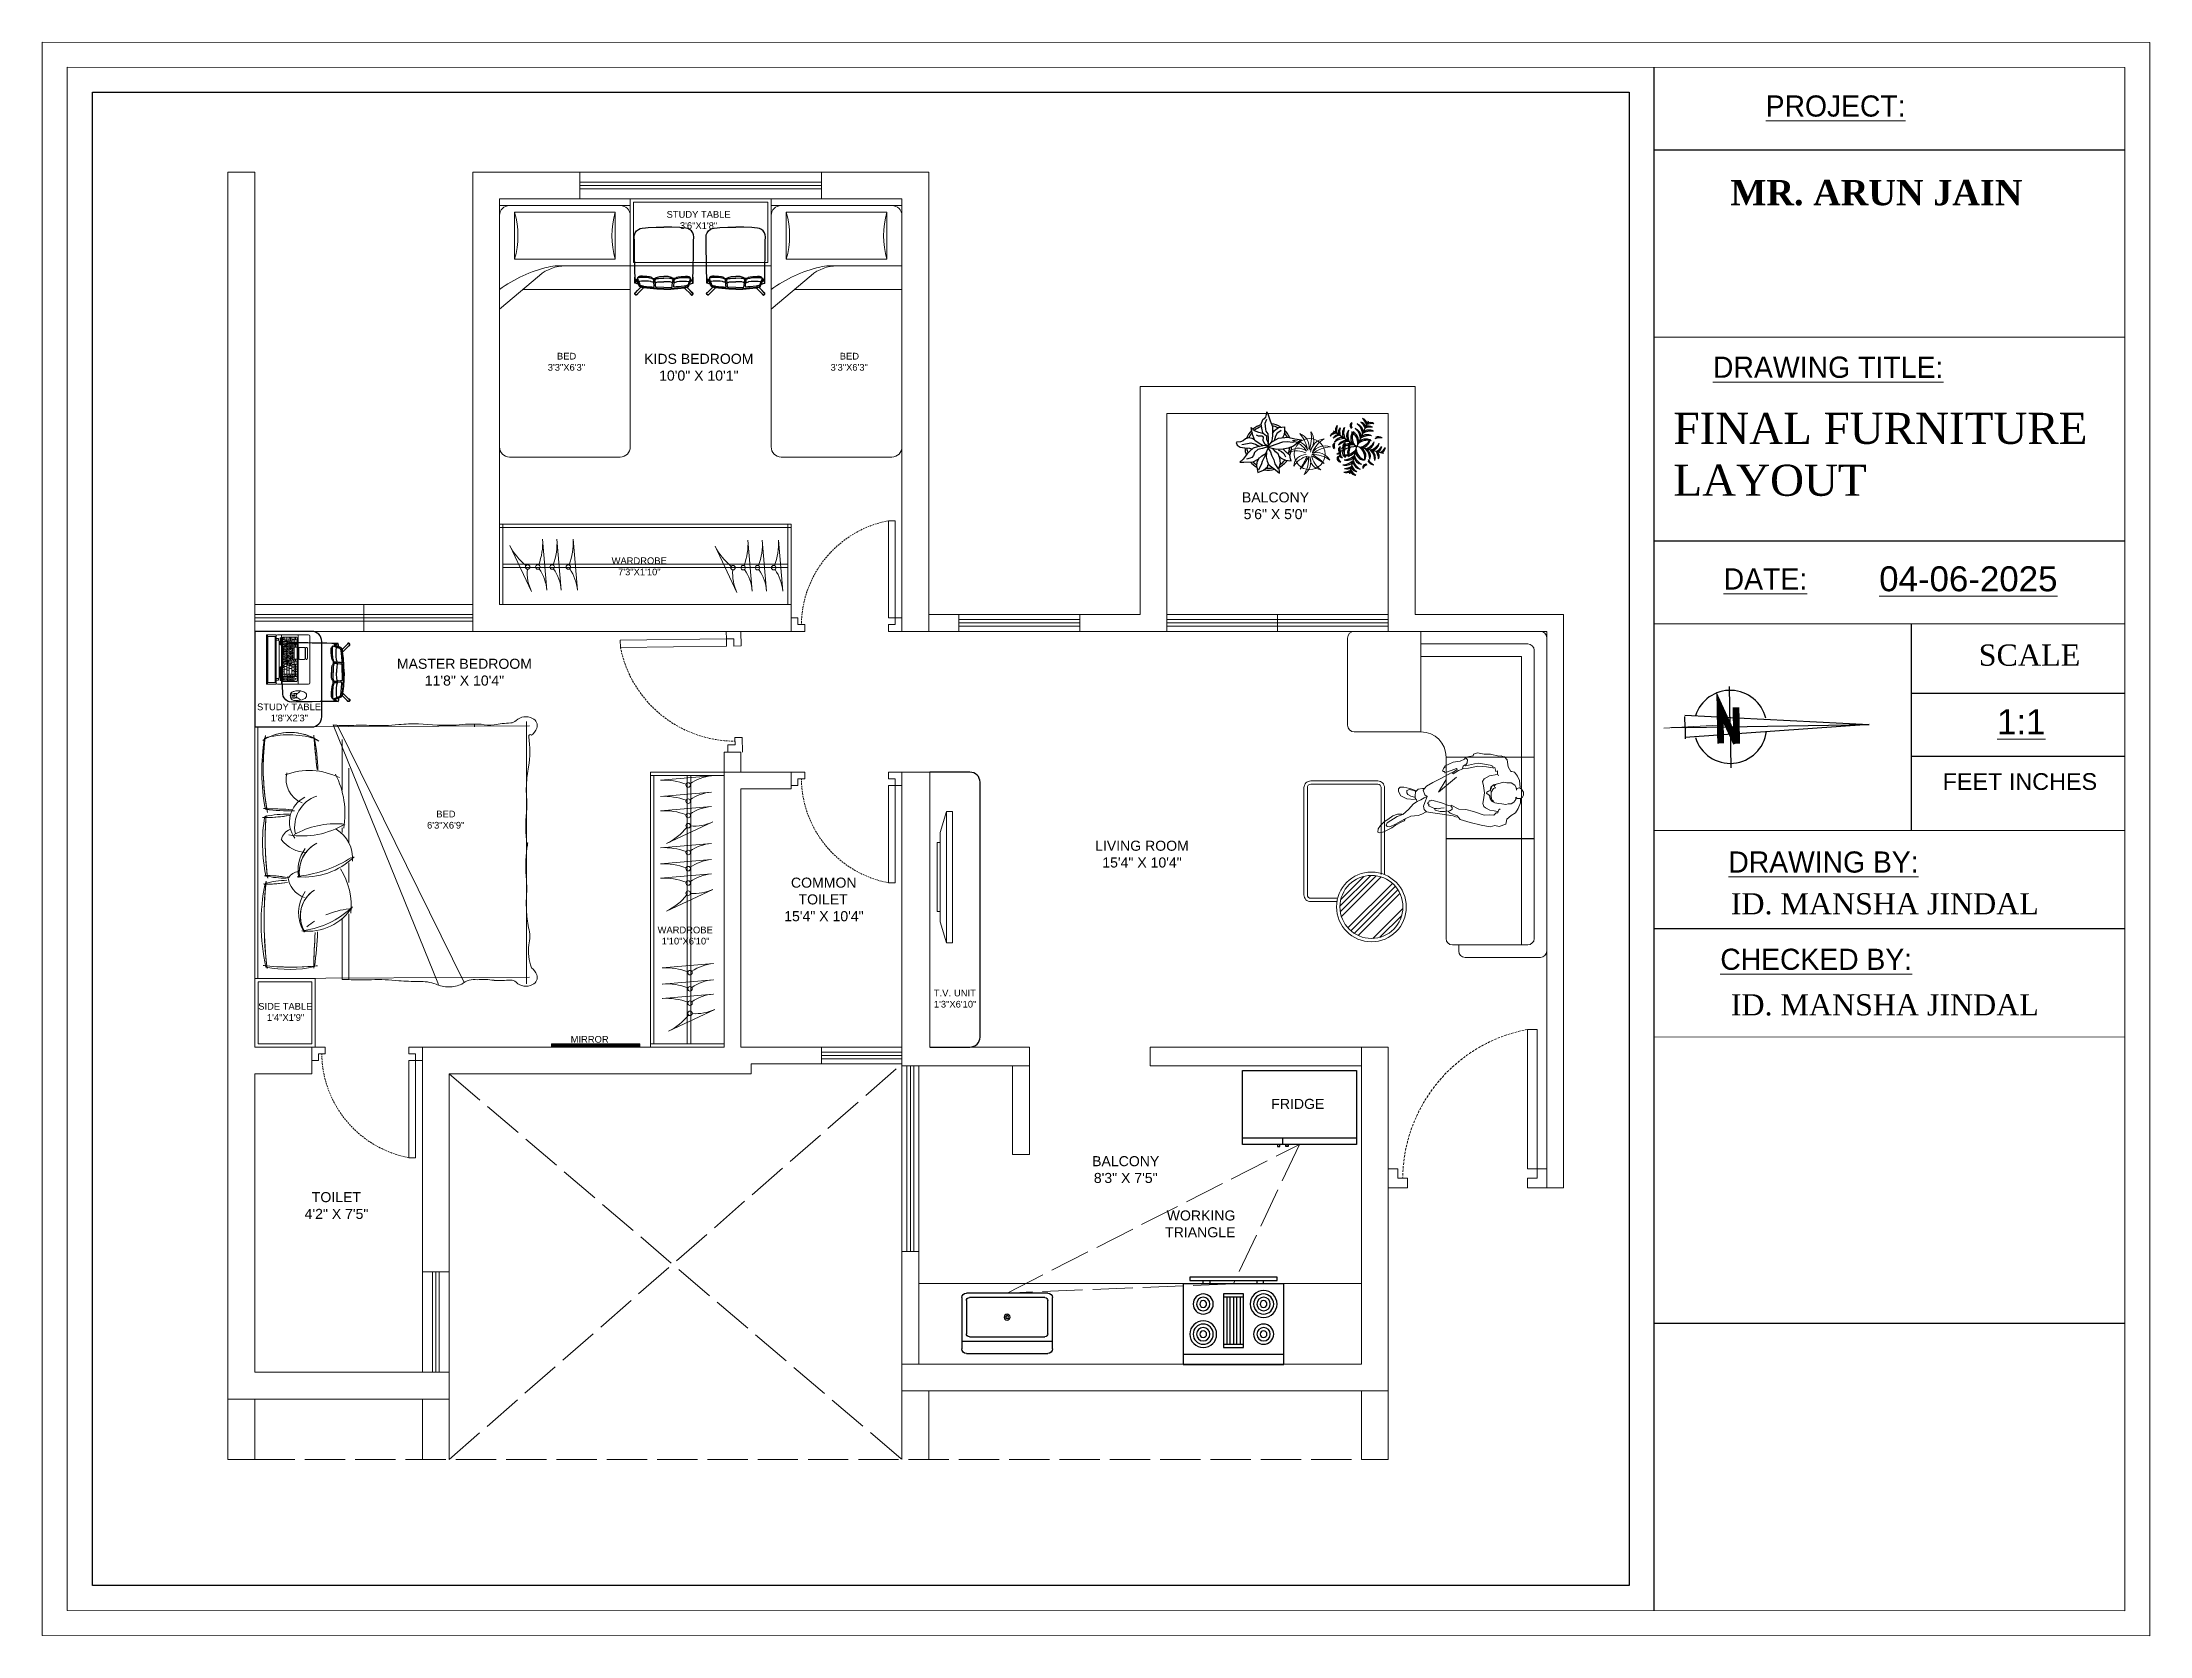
# Model space of a CAD drawing. Header units: inches. Extents: x 2744 to 7136, y -4349 to -2068.
# Drawn here: x 5860 to 6488, y -3052 to -2577 of the extents above; entities that cross this region are included whole.
import ezdxf
from ezdxf.enums import TextEntityAlignment as Align

# ---------------------------------------------------------------- set-up
doc = ezdxf.new("R2010")
doc.units = ezdxf.units.IN
doc.header["$MEASUREMENT"] = 0
for name, pattern in [('1', [0]), ('ACAD_ISO02W100', [15, 12, -3]), ('DASHED', [1.5, 0.5, -0.25, 0.5, -0.25])]:
    doc.linetypes.add(name, pattern=pattern)
for name, color, linetype, lineweight in [('08_furniture', 252, 'Continuous', 13), ('25_landscape plants', 72, 'Continuous', 20), ('col.', 31, 'Continuous', 0), ('DIM', 40, '1', 0), ('FURNI', 140, 'Continuous', 18), ('furniture', 252, 'Continuous', 13), ('wall', 7, 'Continuous', 30)]:
    doc.layers.add(name, color=color, linetype=linetype, lineweight=lineweight)
for name, color, linetype in [('CAY', 94, 'Continuous'), ('faresh', 252, 'Continuous'), ('line_cad-block.com', 250, 'Continuous')]:
    doc.layers.add(name, color=color, linetype=linetype)
doc.layers.add('HATCH', color=251, linetype='Continuous', lineweight=0, transparency=0.75)
doc.styles.add('ATT', font='romans.shx')
doc.styles.add('HEMI', font='stylu.ttf')
doc.styles.add('onus text', font='arial.ttf')
doc.styles.add('regular', font='swissl.ttf')
doc.styles.add('Romand', font='romand.shx', dxfattribs={"bigfont": '@extfont2.shx'})
doc.styles.get("Standard").update_dxf_attribs({"font": 'arial.ttf'})

# ---------------------------------------------------------------- blocks, each defined once
blk = doc.blocks.new('Range-Oven - 30 in top')
for p, q in [((0, -3), (30, -3)), ((12, -6), (18, -6)), ((13, -20), (13, -6)), ((14, -6), (14, -20)), ((15, -20), (15, -6)), ((16, -6), (16, -20)), ((17, -20), (17, -6)), ((6, -24), (6, -25)), ((8, -25), (8, -24)), ((18, -20), (12, -20)), ((22, -25), (22, -24)), ((24, -24), (24, -25))]:
    blk.add_line(p, q)
for points in [[(0, -24), (0, 0), (30, 0), (30, -24)], [(12, -21), (12, -5), (18, -5), (18, -21)], [(2, -26), (2, -25), (28, -25), (28, -26)]]:
    blk.add_lwpolyline(points, close=True)
for centre, radius in [((6, -9), 4), ((6, -9), 3), ((24, -9), 3), ((6, -9), 2), ((6, -9), 1), ((24, -9), 2), ((24, -9), 1), ((6, -18), 3), ((6, -18), 2), ((6, -18), 1), ((24, -18), 4), ((24, -18), 3), ((24, -18), 2), ((24, -18), 1)]:
    blk.add_circle(centre, radius)
blk = doc.blocks.new('ytdmn')
at = {"layer": 'FURNI', "color": 35}
blk.add_lwpolyline([(5048.31, -3231.59), (5048.31, -3260.59), (5050.31, -3260.59), (5050.31, -3231.59)], close=True, dxfattribs=at)
for points in [[(5019.31, -3264.59), (5023.31, -3264.59), (5023.31, -3262.59), (5021.31, -3262.59), (5021.31, -3260.59), (5019.31, -3260.59)], [(5052.31, -3264.59), (5048.31, -3264.59), (5048.31, -3262.59), (5050.31, -3262.59), (5050.31, -3260.59), (5052.31, -3260.59)]]:
    blk.add_lwpolyline(points, dxfattribs=at)
at = {"layer": 'FURNI', "color": 35, "linetype": 'DASHED'}
blk.add_arc((5054.24, -3262.97), 31.93, 100.7059, 179.3203, dxfattribs=at)
blk = doc.blocks.new('5RG')
at = {"color": 18, "true_color": 0x000000}
for p, q in [((2858.67, 578.65), (2777.6, 578.3)), ((2778.59, 502.05), (2778.59, 580.24)), ((2834.88, 503.2), (2797.12, 579.84)), ((2836.17, 503.06), (2804.74, 580.49)), ((2831.49, 559.39), (2831.49, 579.03)), ((2833.49, 560.93), (2833.49, 579.02)), ((2858.67, 578.65), (2858.67, 503.65)), ((2831.49, 544.23), (2831.49, 550.04)), ((2831.49, 515.96), (2831.49, 538.27)), ((2833.49, 533.71), (2833.49, 535.17)), ((2833.49, 507.4), (2833.49, 522.55)), ((2858.67, 503.65), (2777.6, 503.3)), ((2794.07, 502.8), (2794.07, 503.65))]:
    blk.add_line(p, q, dxfattribs=at)
at = {"color": 18, "lineweight": 0, "true_color": 0x000000}
blk.add_line((2859.59, 578.65), (2859.59, 503.65), dxfattribs=at)
blk.add_line((2859.59, 578.65), (2859.59, 503.65), dxfattribs=at)
at = {"color": 18, "linetype": 'ByBlock', "true_color": 0x000000, "extrusion": (-2.10195e-45, 3.15544e-30, -1)}
for centre, major_axis, ratio, start_param, end_param in [((2777.74, 578.28), (-1.72, -1.72), 1, 0.487677, 1.925881), ((2783.2, 581.31), (1.53, -1.53), 1, 0.760189, 1.5925), ((2786.55, 531.43), (-0.81, 47.84), 0.980431, -0.052996, 0.052996), ((2786.24, 562.17), (-71.42, -0.63), 0.925814, 2.951729, 3.331457), ((2786.83, 566.29), (6.57, -6.57), 1, 2.056333, 2.618016), ((2835.31, 559.06), (7.9, -7.9), 1, 4.950746, 6.102528), ((2741.84, 556.04), (26, -26), 1, 5.438158, 5.58588), ((2810.45, 551.84), (-22.62, -22.62), 1, 0.707625, 0.815492), ((2846.36, 550.38), (2.5, -2.5), 1, 6.023365, 6.99698), ((2785.75, 537.77), (5.36, -5.36), 1, 2.415891, 2.629797), ((2776.62, 507.8), (1.05, -1.83), 0.357201, -0.660025, 0.660025), ((2827.78, 562.71), (-42.11, -42.11), 1, -0.836404, -0.734393)]:
    blk.add_ellipse(centre, major_axis=major_axis, ratio=ratio, start_param=start_param, end_param=end_param, dxfattribs=at)
at = {"color": 18, "linetype": 'ByBlock', "true_color": 0x000000, "extrusion": (-1.75162e-45, 3.15544e-30, -1)}
for centre, major_axis, ratio, start_param, end_param in [((2778.74, 576.83), (-2.95, -2.95), 1, 1.854914, 3.127907), ((2801.45, 572.92), (-5.84, -5.84), 1, 1.900181, 2.391744), ((2802.09, 573.63), (-5.35, -5.35), 1, 2.309958, 2.826613), ((2762.66, 570.33), (15.23, 1.8), 0.932127, -0.241, 0.241), ((2849.28, 541.65), (-24.28, -24.28), 1, 2.134843, 2.561156), ((2741.85, 556.81), (-25.97, -25.97), 1, 3.742759, 3.888462), ((2851.74, 557.07), (14.79, -14.79), 1, 1.79982, 2.460081), ((2844.78, 527.23), (14.99, -14.99), 1, 3.150788, 4.028446), ((2836.53, 546.2), (-7.17, -7.17), 1, 3.688398, 4.591633), ((2849.16, 578.34), (20.48, -20.48), 1, 0.529592, 0.757256), ((2841.02, 532), (5.79, -5.79), 1, 4.872384, 6.612043), ((2858.71, 529.51), (-18.41, -18.41), 1, 0.315099, 0.95405), ((2849.14, 570.42), (28.83, -28.83), 1, 0.602664, 0.784247), ((2755.67, 522.61), (-16.22, -16.22), 1, 3.815452, 4.002481), ((2780.41, 501.84), (3.85, -3.85), 1, 2.769943, 3.262997), ((2789.6, 491.05), (-8.54, -8.54), 1, 2.2425, 2.564118), ((2832.6, 471.57), (-22.42, -22.42), 1, 2.30003, 2.453784), ((2778.74, 504.77), (2.95, -2.95), 1, 0.013686, 1.286679), ((2783.2, 500.28), (-1.53, -1.53), 1, 1.549093, 2.381404)]:
    blk.add_ellipse(centre, major_axis=major_axis, ratio=ratio, start_param=start_param, end_param=end_param, dxfattribs=at)
at = {"color": 18, "linetype": 'ByBlock', "true_color": 0x000000, "extrusion": (-1.92679e-45, 3.15544e-30, -1)}
for centre, major_axis, ratio, start_param, end_param in [((2791.47, 599.21), (14.31, -14.31), 1, 0.698053, 0.946493), ((2810.34, 489.99), (63.35, -63.35), 1, 3.931363, 3.997349), ((2827.78, 519.58), (-42.11, -42.11), 1, 2.305189, 2.4072), ((3003.11, 555.94), (161.94, -14.02), 0.839418, 3.103391, 3.179794), ((2843.19, 544.18), (-11.72, -5.95), 0.855121, -0.497013, 0.497013), ((2847.51, 538.16), (-2.99, -2.99), 1, 4.139497, 5.119412), ((2820.14, 526.26), (-29.48, -29.48), 1, 0.759034, 0.853528), ((2794.65, 543.99), (29.13, -29.13), 1, 0.666874, 0.847418), ((2839.5, 525.8), (-16.25, -16.25), 1, -0.640096, -0.619014)]:
    blk.add_ellipse(centre, major_axis=major_axis, ratio=ratio, start_param=start_param, end_param=end_param, dxfattribs=at)
at = {"color": 18, "linetype": 'ByBlock', "true_color": 0x000000, "extrusion": (-1.57646e-45, 3.15544e-30, -1)}
for centre, major_axis, start_param, end_param in [((2794.12, 584.69), (-4.03, -4.03), -1.489165, -0.629707), ((2843.65, 548.97), (-11.05, -11.05), 1.349597, 2.478368), ((2736.01, 545.02), (30.24, -30.24), 5.396221, 5.619576), ((2849.42, 532.05), (18.43, -18.43), 0.50486, 1.084563)]:
    blk.add_ellipse(centre, major_axis=major_axis, ratio=1, start_param=start_param, end_param=end_param, dxfattribs=at)
at = {"color": 18, "linetype": 'ByBlock', "true_color": 0x000000, "extrusion": (-8.75812e-46, 3.15544e-30, -1)}
blk.add_ellipse((2810.16, 593.56), major_axis=(9.89, -9.89), ratio=1, start_param=0.744767, end_param=1.123881, dxfattribs=at)
at = {"color": 18, "linetype": 'ByBlock', "true_color": 0x000000, "extrusion": (-2.8026e-45, 3.15544e-30, -1)}
for centre, major_axis, ratio, start_param, end_param in [((2822.63, 630.57), (36.45, -36.45), 1, 0.744241, 0.901808), ((2842.53, 528.69), (-5.74, -11.35), 0.888413, 2.754911, 3.528274), ((2810.34, 592.3), (63.35, -63.35), 1, 0.71504, 0.781026)]:
    blk.add_ellipse(centre, major_axis=major_axis, ratio=ratio, start_param=start_param, end_param=end_param, dxfattribs=at)
at = {"color": 18, "linetype": 'ByBlock', "true_color": 0x000000, "extrusion": (-1.4013e-45, 3.15544e-30, -1)}
for centre, major_axis, start_param, end_param in [((2832.6, 610.72), (22.42, -22.42), 0.757306, 0.841563), ((2843.34, 536.84), (14.27, -14.27), 0.42416, 1.247956)]:
    blk.add_ellipse(centre, major_axis=major_axis, ratio=1, start_param=start_param, end_param=end_param, dxfattribs=at)
at = {"color": 18, "linetype": 'ByBlock', "true_color": 0x000000, "extrusion": (-2.27711e-45, 3.15544e-30, -1)}
for centre, major_axis, start_param, end_param in [((2780.41, 579.76), (3.85, -3.85), 1.449392, 1.942446), ((2845.49, 511.59), (-17.39, -17.39), 1.809107, 2.516724)]:
    blk.add_ellipse(centre, major_axis=major_axis, ratio=1, start_param=start_param, end_param=end_param, dxfattribs=at)
at = {"color": 18, "true_color": 0x000000, "extrusion": (-1.05097e-45, 3.15544e-30, -1)}
for start_param, end_param in [(2.253107, 2.46913), (2.253107, 2.26482), (2.26482, 2.267986), (2.267986, 2.454345), (2.454345, 2.459342), (2.459342, 2.46913)]:
    blk.add_ellipse((2848.59, 499.99), major_axis=(-53.25, -53.25), ratio=1, start_param=start_param, end_param=end_param, dxfattribs=at)
at = {"color": 18, "true_color": 0x000000, "extrusion": (-1.26993e-45, 3.15544e-30, -1)}
for start_param, end_param in [(-0.031575, 0.031575), (-0.027958, 0.031575), (-0.031575, -0.02906), (-0.02906, -0.027958)]:
    blk.add_ellipse((2641.02, 578.8), major_axis=(200.82, -8.52), ratio=0.842523, start_param=start_param, end_param=end_param, dxfattribs=at)
at = {"color": 18, "true_color": 0x000000, "extrusion": (-2.1129e-45, 3.15544e-30, -1)}
for start_param, end_param in [(3.037753, 3.245432), (3.037753, 3.040686), (3.040686, 3.043869), (3.043869, 3.238811), (3.241045, 3.245432), (3.238811, 3.241045)]:
    blk.add_ellipse((2721.7, 561.05), major_axis=(-135.07, -1.66), ratio=0.928585, start_param=start_param, end_param=end_param, dxfattribs=at)
at = {"color": 18, "true_color": 0x000000, "extrusion": (-1.75162e-45, 3.15544e-30, -1)}
for centre, major_axis, start_param, end_param in [((2848.64, 538.48), (-18.51, -18.51), 1.61129, 2.207185), ((2848.64, 538.48), (-18.51, -18.51), 1.61129, 2.207185), ((2836.5, 546.97), (-6.93, -6.93), 3.807507, 5.009096), ((2836.5, 546.97), (-6.93, -6.93), 3.807507, 4.568678), ((2855.32, 521.18), (-20.76, -20.76), 2.167117, 2.410701), ((2855.32, 521.18), (-20.76, -20.76), 2.167117, 2.388874), ((2855.58, 577.04), (20.53, -20.53), 0.776989, 0.985705), ((2855.58, 577.04), (20.53, -20.53), 0.747456, 0.985705), ((2855.58, 577.04), (20.53, -20.53), 0.762461, 0.776989), ((2855.58, 577.04), (20.53, -20.53), 0.747456, 0.762461), ((2855.32, 521.18), (-20.76, -20.76), 2.388874, 2.397444), ((2855.32, 521.18), (-20.76, -20.76), 2.397444, 2.410701), ((2836.5, 546.97), (-6.93, -6.93), 4.568678, 5.009096), ((2835.25, 558.48), (-18.36, -18.36), -1.290749, -0.712972), ((2835.25, 558.48), (-18.36, -18.36), -1.290749, -0.712972)]:
    blk.add_ellipse(centre, major_axis=major_axis, ratio=1, start_param=start_param, end_param=end_param, dxfattribs=at)
at = {"color": 18, "true_color": 0x000000, "extrusion": (-1.92679e-45, 3.15544e-30, -1)}
for start_param, end_param in [(-1.199073, -0.892669), (-1.199073, -0.892669), (-1.484388, -1.362212), (-1.484388, -1.362212)]:
    blk.add_ellipse((2828.96, 581.15), major_axis=(-16.53, -16.53), ratio=1, start_param=start_param, end_param=end_param, dxfattribs=at)
at = {"color": 18, "true_color": 0x000000, "extrusion": (-2.10195e-45, 3.15544e-30, -1)}
for centre, major_axis, ratio, start_param, end_param in [((2836.75, 560.03), (6.52, -6.52), 1, 4.963203, 6.490737), ((2836.75, 560.03), (6.52, -6.52), 1, 4.984242, 6.490737), ((2836.75, 560.03), (6.52, -6.52), 1, 4.963203, 4.984242), ((2855.98, 493.44), (-26.32, -26.32), 1, 2.174488, 2.391881), ((2855.98, 493.44), (-26.32, -26.32), 1, 2.174488, 2.363188), ((2759.09, 515.2), (-97.93, -2.52), 0.851279, 3.003922, 3.014474), ((2759.09, 515.2), (-97.93, -2.52), 0.851279, 3.003922, 3.279264), ((2759.09, 515.2), (-97.93, -2.52), 0.851279, 3.014474, 3.017375), ((2759.09, 515.2), (-97.93, -2.52), 0.851279, 3.017375, 3.266975), ((2855.98, 493.44), (-26.32, -26.32), 1, 2.363188, 2.373051), ((2855.98, 493.44), (-26.32, -26.32), 1, 2.373051, 2.391881), ((2759.09, 515.2), (-97.93, -2.52), 0.851279, 3.270718, 3.279264), ((2759.09, 515.2), (-97.93, -2.52), 0.851279, 3.266975, 3.270718)]:
    blk.add_ellipse(centre, major_axis=major_axis, ratio=ratio, start_param=start_param, end_param=end_param, dxfattribs=at)
at = {"color": 18, "linetype": 'ByBlock', "true_color": 0x000000, "extrusion": (-3.50325e-45, 3.15544e-30, -1)}
for centre, major_axis, start_param, end_param in [((2842.34, 547.62), (5.2, -5.2), 4.260933, 5.412149), ((2736.01, 533.44), (30.24, -30.24), 5.375999, 5.599353)]:
    blk.add_ellipse(centre, major_axis=major_axis, ratio=1, start_param=start_param, end_param=end_param, dxfattribs=at)
at = {"color": 18, "true_color": 0x000000, "extrusion": (-2.97776e-45, 3.15544e-30, -1)}
blk.add_ellipse((2850.5, 511.63), major_axis=(25.99, -25.99), ratio=1, start_param=3.357671, end_param=3.810113, dxfattribs=at)
blk.add_ellipse((2850.5, 511.63), major_axis=(25.99, -25.99), ratio=1, start_param=3.357671, end_param=3.810113, dxfattribs=at)
at = {"color": 18, "linetype": 'ByBlock', "true_color": 0x000000, "extrusion": (-1.05097e-45, 3.15544e-30, -1)}
blk.add_ellipse((2848.93, 509.57), major_axis=(-27.77, -27.77), ratio=1, start_param=2.388199, end_param=2.542849, dxfattribs=at)
at = {"color": 18, "true_color": 0x000000, "extrusion": (-2.091e-45, 3.15544e-30, -1)}
for start_param, end_param in [(3.048082, 3.054019), (3.048082, 3.235103), (3.054019, 3.056316), (3.056316, 3.229562), (3.233512, 3.235103), (3.229562, 3.233512)]:
    blk.add_ellipse((2745.56, 536.63), major_axis=(-110.88, -2.84), ratio=0.903473, start_param=start_param, end_param=end_param, dxfattribs=at)
at = {"color": 18, "linetype": 'ByBlock', "true_color": 0x000000, "extrusion": (-1.8392e-45, 3.15544e-30, -1)}
blk.add_ellipse((2799.3, 538.16), major_axis=(-57.94, -1.1), ratio=0.899123, start_param=2.969703, end_param=3.313482, dxfattribs=at)
at = {"color": 18, "linetype": 'ByBlock', "true_color": 0x000000, "extrusion": (-4.72938e-45, 3.15544e-30, -1)}
blk.add_ellipse((2772.04, 542.6), major_axis=(6.31, -4.19), ratio=0.299887, start_param=-0.106953, end_param=0.106953, dxfattribs=at)
at = {"color": 18, "true_color": 0x000000, "extrusion": (-2.62743e-45, 3.15544e-30, -1)}
blk.add_ellipse((2837.89, 533.52), major_axis=(6.92, -6.92), ratio=1, start_param=5.289068, end_param=6.734078, dxfattribs=at)
blk.add_ellipse((2837.89, 533.52), major_axis=(6.92, -6.92), ratio=1, start_param=5.289068, end_param=6.734078, dxfattribs=at)
at = {"color": 18, "linetype": 'ByBlock', "true_color": 0x000000, "extrusion": (-4.90454e-45, 3.15544e-30, -1)}
blk.add_ellipse((2848.59, 469.47), major_axis=(-41.9, -41.9), ratio=1, start_param=2.341422, end_param=2.488024, dxfattribs=at)
at = {"color": 18, "true_color": 0x000000, "extrusion": (-1.57646e-45, 3.15544e-30, -1)}
for start_param in [0.795211, 0.787253]:
    blk.add_ellipse((2857.13, 642.71), major_axis=(81.09, -81.09), ratio=1, start_param=start_param, end_param=0.860991, dxfattribs=at)
at = {"color": 18, "true_color": 0x000000, "extrusion": (-8.75812e-46, 3.15544e-30, -1)}
for start_param, end_param in [(0.791582, 0.795211), (0.787253, 0.791582)]:
    blk.add_ellipse((2857.13, 642.71), major_axis=(81.09, -81.09), ratio=1, start_param=start_param, end_param=end_param, dxfattribs=at)
at = {"color": 18, "linetype": 'ByBlock', "true_color": 0x000000, "extrusion": (-2.09647e-45, 3.15544e-30, -1)}
blk.add_ellipse((2775.42, 516.64), major_axis=(-82.06, -0.98), ratio=0.841331, start_param=2.987405, end_param=3.295781, dxfattribs=at)
at = {"color": 18, "linetype": 'ByBlock', "true_color": 0x000000, "extrusion": (-4.2039e-45, 3.15544e-30, -1)}
blk.add_ellipse((2842.69, 519.24), major_axis=(5.35, -5.35), ratio=1, start_param=4.301006, end_param=5.748507, dxfattribs=at)
at = {"color": 18, "linetype": 'ByBlock', "true_color": 0x000000, "extrusion": (-2.10742e-45, 3.15544e-30, -1)}
blk.add_ellipse((2808.56, 510.74), major_axis=(-31.02, 0.34), ratio=0.947244, start_param=-0.15335, end_param=0.15335, dxfattribs=at)
at = {"color": 18, "linetype": 'ByBlock', "true_color": 0x000000, "extrusion": (-7.00649e-46, 3.15544e-30, -1)}
for centre, major_axis, start_param, end_param in [((2741.85, 522.29), (25.97, -25.97), 5.536316, 5.682019), ((2777.74, 503.32), (1.72, -1.72), 1.215712, 2.653916), ((2802.65, 428.35), (52.89, -52.89), 3.885081, 4.03522)]:
    blk.add_ellipse(centre, major_axis=major_axis, ratio=1, start_param=start_param, end_param=end_param, dxfattribs=at)
at = {"color": 18, "linetype": 'ByBlock', "true_color": 0x000000, "extrusion": (-2.18953e-45, 3.15544e-30, -1)}
blk.add_ellipse((2965.84, 525.44), major_axis=(-124.78, -13.63), ratio=0.702701, start_param=-0.053395, end_param=0.053395, dxfattribs=at)
at = {"color": 18, "true_color": 0x000000, "extrusion": (-2.3209e-45, 3.15544e-30, -1)}
for start_param, end_param in [(3.134052, 3.147677), (3.134052, 3.149133), (3.147677, 3.147787), (3.147787, 3.149133)]:
    blk.add_ellipse((1902.62, 420.75), major_axis=(-938.9, -90.47), ratio=0.719735, start_param=start_param, end_param=end_param, dxfattribs=at)
at = {"color": 18, "linetype": 'ByBlock', "true_color": 0x000000, "extrusion": (-4.1601e-45, 3.15544e-30, -1)}
blk.add_ellipse((2779.88, 550.16), major_axis=(-5.87, 47.48), ratio=0.98775, start_param=3.088596, end_param=3.194589, dxfattribs=at)
at = {"color": 18, "linetype": 'ByBlock', "true_color": 0x000000, "extrusion": (-2.62743e-45, 3.15544e-30, -1)}
blk.add_ellipse((2822.63, 451.73), major_axis=(-36.45, -36.45), ratio=1, start_param=2.239784, end_param=2.397352, dxfattribs=at)
at = {"color": 18, "true_color": 0x000000, "extrusion": (-1.4013e-45, 3.15544e-30, -1)}
for start_param, end_param in [(1.266203, 1.375906), (0.21834, 1.375906), (0.357537, 1.266203), (0.270223, 0.357537), (0.256988, 0.270223), (0.21834, 0.256988)]:
    blk.add_ellipse((2848.98, 520.59), major_axis=(10.82, -10.82), ratio=1, start_param=start_param, end_param=end_param, dxfattribs=at)
blk = doc.blocks.new('R96')
at = {"color": 252, "linetype": 'ByBlock', "true_color": 0x939598}
for p, q in [((-201, 607), (-191, 677)), ((-191, 677), (-162, 708)), ((-162, 708), (-152, 708)), ((-152, 708), (-129, 718)), ((-129, 718), (-105, 713)), ((-105, 713), (-22, 734)), ((-22, 734), (43, 734)), ((97, 643), (-20, 623)), ((43, 734), (110, 747)), ((139, 638), (97, 643)), ((110, 747), (149, 734)), ((149, 734), (154, 718)), ((154, 718), (227, 703)), ((224, 693), (211, 677)), ((211, 677), (214, 648)), ((214, 648), (227, 628)), ((227, 703), (240, 685)), ((240, 685), (284, 664)), ((284, 664), (354, 654)), ((354, 654), (442, 615)), ((-320, 397), (-315, 467)), ((-315, 467), (-294, 514)), ((-294, 514), (-263, 553)), ((-232, 444), (-266, 421)), ((-263, 553), (-237, 560)), ((-237, 560), (-227, 560)), ((-188, 446), (-232, 444)), ((-227, 560), (-201, 607)), ((-152, 452), (-188, 446)), ((-121, 441), (-152, 452)), ((-51, 426), (-121, 441)), ((-92, 535), (-103, 516)), ((-92, 566), (-92, 535)), ((-74, 560), (-92, 566)), ((-90, 529), (-12, 516)), ((-64, 599), (-74, 560)), ((-59, 415), (-74, 428)), ((-48, 594), (-64, 599)), ((-25, 402), (-51, 426)), ((-46, 612), (-48, 594)), ((-20, 623), (-46, 612)), ((-46, 597), (19, 607)), ((-12, 516), (43, 485)), ((19, 607), (107, 612)), ((43, 485), (58, 459)), ((58, 459), (48, 415)), ((107, 612), (201, 594)), ((232, 617), (139, 638)), ((201, 594), (255, 589)), ((237, 628), (232, 617)), ((253, 615), (237, 628)), ((263, 584), (253, 615)), ((302, 568), (263, 584)), ((356, 537), (302, 568)), ((323, 589), (315, 581)), ((315, 581), (369, 542)), ((439, 547), (323, 589)), ((323, 503), (504, 351)), ((369, 542), (356, 537)), ((377, 547), (473, 493)), ((504, 351), (426, 480)), ((442, 615), (437, 604)), ((437, 604), (452, 594)), ((442, 558), (439, 547)), ((452, 558), (442, 558)), ((452, 594), (455, 581)), ((463, 566), (452, 558)), ((455, 581), (463, 566)), ((473, 493), (561, 449)), ((561, 449), (626, 410)), ((-336, 382), (-354, 351)), ((-354, 351), (-354, 322)), ((-354, 322), (-346, 301)), ((-346, 301), (-323, 288)), ((-315, 395), (-336, 382)), ((-323, 288), (-292, 286)), ((-323, 244), (-323, 281)), ((-302, 185), (-323, 244)), ((-289, 389), (-315, 395)), ((-292, 286), (-279, 301)), ((-284, 371), (-289, 389)), ((-281, 397), (-284, 371)), ((-266, 421), (-281, 397)), ((-279, 301), (-279, 275)), ((-279, 275), (-258, 250)), ((-258, 250), (-230, 234)), ((-230, 234), (-201, 234)), ((-201, 234), (-178, 226)), ((-178, 226), (-136, 234)), ((-136, 234), (-105, 237)), ((-105, 237), (-64, 244)), ((-74, 395), (-64, 397)), ((-51, 387), (-74, 395)), ((-64, 397), (-59, 415)), ((-64, 244), (-40, 257)), ((-56, 255), (-35, 273)), ((-27, 351), (-51, 387)), ((-40, 257), (-17, 283)), ((-35, 273), (-30, 307)), ((-31, 397), (-18, 362)), ((-30, 307), (-27, 351)), ((-17, 369), (-25, 402)), ((-13, 325), (-22, 288)), ((0, 361), (-17, 369)), ((-17, 283), (-12, 317)), ((-12, 317), (0, 323)), ((16, 350), (0, 361)), ((0, 323), (17, 341)), ((17, 341), (16, 350)), ((48, 415), (40, 343)), ((40, 343), (48, 273)), ((56, 237), (45, 206)), ((48, 273), (56, 237)), ((299, 180), (374, 219)), ((374, 219), (403, 216)), ((403, 216), (473, 242)), ((473, 242), (571, 270)), ((571, 270), (584, 263)), ((584, 263), (597, 263)), ((597, 263), (600, 250)), ((616, 242), (597, 221)), ((597, 221), (605, 211)), ((600, 250), (616, 242)), ((641, 325), (618, 307)), ((618, 307), (641, 247)), ((623, 304), (647, 294)), ((626, 410), (657, 371)), ((657, 371), (641, 325)), ((641, 247), (654, 208)), ((647, 294), (683, 273)), ((665, 389), (649, 387)), ((709, 382), (665, 389)), ((683, 273), (719, 257)), ((735, 353), (709, 382)), ((719, 257), (756, 234)), ((722, 268), (740, 291)), ((753, 366), (732, 358)), ((735, 369), (794, 389)), ((740, 314), (735, 353)), ((740, 291), (740, 314)), ((745, 301), (784, 309)), ((823, 283), (745, 278)), ((797, 377), (753, 366)), ((756, 234), (805, 177)), ((784, 309), (813, 327)), ((794, 389), (854, 402)), ((823, 366), (797, 377)), ((813, 327), (823, 345)), ((823, 345), (823, 366)), ((883, 314), (823, 283)), ((854, 402), (890, 400)), ((906, 358), (883, 314)), ((890, 400), (909, 384)), ((909, 384), (906, 358)), ((-274, 143), (-302, 185)), ((-232, 115), (-274, 143)), ((-188, 79), (-232, 115)), ((-175, 29), (-188, 79)), ((-108, 4), (-175, 29)), ((-118, 182), (-103, 169)), ((-66, 14), (-108, 4)), ((-103, 169), (-97, 141)), ((-97, 141), (-79, 141)), ((-59, 162), (-92, 156)), ((-79, 141), (-56, 117)), ((-20, 1), (-66, 14)), ((-14, 169), (-59, 162)), ((-56, 117), (-14, 123)), ((74, 19), (-20, 1)), ((30, 193), (-14, 169)), ((-14, 123), (43, 117)), ((45, 206), (30, 193)), ((43, 117), (151, 156)), ((183, 45), (74, 19)), ((151, 156), (227, 174)), ((286, 73), (183, 45)), ((227, 174), (299, 180)), ((315, 110), (286, 73)), ((385, 138), (315, 110)), ((356, 112), (323, 97)), ((489, 133), (356, 112)), ((380, 208), (367, 195)), ((367, 195), (367, 180)), ((367, 180), (382, 164)), ((382, 164), (398, 162)), ((403, 154), (385, 138)), ((419, 162), (403, 154)), ((442, 156), (419, 162)), ((486, 156), (442, 156)), ((481, 190), (447, 193)), ((501, 182), (481, 190)), ((538, 169), (486, 156)), ((559, 143), (489, 133)), ((522, 185), (501, 182)), ((543, 185), (522, 185)), ((543, 185), (538, 169)), ((605, 211), (543, 185)), ((623, 151), (559, 143)), ((647, 177), (623, 151)), ((673, 128), (629, 151)), ((654, 208), (647, 177)), ((709, 115), (673, 128)), ((784, 107), (709, 115)), ((841, 81), (784, 107)), ((805, 177), (864, 125)), ((849, 60), (839, 79)), ((890, 55), (841, 81)), ((872, 50), (849, 60)), ((864, 125), (921, 105)), ((937, 16), (872, 50)), ((875, 128), (916, 130)), ((937, 27), (890, 55)), ((916, 130), (966, 112)), ((921, 105), (1023, 42)), ((994, 1), (937, 27)), ((973, -9), (937, 16)), ((966, 112), (1015, 73)), ((1023, 4), (994, 1)), ((1015, 73), (1049, 53)), ((1023, 42), (1033, 19)), ((1033, 19), (1023, 4)), ((1049, 53), (1090, 14)), ((1090, 14), (1113, -20)), ((1007, -28), (973, -9)), ((1056, -51), (1007, -28)), ((1095, -59), (1056, -51)), ((1116, -53), (1095, -59)), ((1113, -20), (1116, -53))]:
    blk.add_line(p, q, dxfattribs=at)
blk = doc.blocks.new('erstfv')
at = {"color": 18, "true_color": 0x000000}
for p, q in [((5452.99, -3355.17), (5452.99, -3381.17)), ((5510.5, -3353.17), (5454.99, -3353.17)), ((5474.87, -3353.17), (5474.87, -3383.17)), ((5512.37, -3439.17), (5512.37, -3355.04)), ((5506.75, -3356.92), (5474.87, -3356.92)), ((5474.87, -3360.67), (5504.87, -3360.67)), ((5504.87, -3360.67), (5504.87, -3446.67)), ((5508.62, -3439.17), (5508.62, -3358.79)), ((5454.99, -3383.17), (5474.87, -3383.17)), ((5482.37, -3390.67), (5482.37, -3444.8)), ((5508.63, -3390.67), (5482.38, -3390.67)), ((5512.37, -3448.55), (5512.37, -3390.67)), ((5508.62, -3444.8), (5508.62, -3405.42)), ((5484.25, -3446.67), (5506.75, -3446.67)), ((5486.12, -3446.67), (5486.12, -3448.55)), ((5488, -3450.42), (5510.5, -3450.42))]:
    blk.add_line(p, q, dxfattribs=at)
for centre, radius, start, end in [((5454.99, -3355.17), 2, 90, 180), ((5510.5, -3355.04), 1.87, 0, 90), ((5506.75, -3358.79), 1.87, 0, 90), ((5454.99, -3381.17), 2, 180, 270), ((5474.87, -3390.67), 7.5, 0, 90), ((5484.25, -3444.8), 1.87, 180, 270), ((5488, -3448.55), 1.87, 180, 270), ((5506.75, -3444.8), 1.87, 270, 0), ((5510.5, -3448.55), 1.87, 270, 0)]:
    blk.add_arc(centre, radius, start, end, dxfattribs=at)
at = {"layer": 'wall', "color": 18, "true_color": 0x000000}
blk.add_line((5482.37, -3414.92), (5508.62, -3414.92), dxfattribs=at)
at = {"xscale": -0.02952721045826081, "yscale": 0.02952721045826081, "zscale": 0.02952721045826081}
blk.add_blockref('R96', (5494.96, -3411.49), dxfattribs=at)
blk = doc.blocks.new('LEADCHAIR Executive 2014')
at = {"layer": 'line_cad-block.com', "color": 252, "true_color": 0x939598}
for points in [[(-239, 254), (-241, 256), (-243, 261), (-246, 264), (-249, 267), (-253, 268), (-257, 268), (-260, 267), (-264, 264), (-266, 261), (-267, 257), (-267, 253), (-266, 250), (-264, 246), (-260, 244), (-254, 240)], [(-186, 201), (-248, 262), (-251, 265), (-253, 265), (-256, 265), (-259, 265), (-262, 262), (-264, 260), (-265, 257), (-264, 254), (-264, 251), (-262, 249), (-241, 227), (-211, 196)], [(0, 214), (-64, 213), (-127, 208), (-190, 201), (-202, 199), (-211, 196), (-219, 194), (-223, 191), (-227, 184), (-247, 135), (-249, 131), (-251, 130), (-253, 131), (-255, 136), (-259, 147), (-262, 153), (-265, 159)], [(0, 210), (-63, 207), (-126, 203), (-190, 196), (-196, 195), (-204, 193), (-210, 192), (-216, 190), (-220, 188), (-223, 184), (-226, 176), (-245, 133), (-251, 124), (-253, 125), (-263, 146)], [(-92, 195), (-90, 194), (-89, 192), (-90, 180), (-92, 155), (-99, 151), (-106, 149), (-116, 146), (-120, 145), (-142, 142), (-168, 141), (-190, 141), (-206, 142), (-224, 145), (-230, 146), (-230, 147), (-228, 153), (-221, 173), (-219, 176), (-217, 178), (-210, 181), (-199, 184), (-193, 185), (-186, 187), (-130, 192), (-111, 193), (-92, 195)], [(0, 198), (-74, 197), (-74, 195), (-75, 193), (-76, 181), (-79, 156), (-78, 155), (-76, 154), (-71, 152), (-57, 148), (-44, 147), (-25, 146), (0, 146)], [(0, 214), (64, 213), (127, 208), (190, 201), (202, 199), (211, 196), (219, 194), (223, 191), (227, 184), (247, 135), (249, 131), (251, 130), (253, 131), (255, 136), (259, 147), (262, 153), (265, 159)], [(0, 210), (63, 207), (126, 203), (190, 196), (196, 195), (204, 193), (210, 192), (216, 190), (220, 188), (223, 184), (226, 176), (245, 133), (251, 124), (253, 125), (263, 146)], [(0, 198), (74, 197), (74, 195), (75, 193), (76, 181), (79, 156), (78, 155), (76, 154), (71, 152), (57, 148), (44, 147), (25, 146), (0, 146)], [(92, 195), (90, 194), (89, 192), (90, 180), (92, 155), (99, 151), (106, 149), (116, 146), (120, 145), (142, 142), (168, 141), (190, 141), (206, 142), (224, 145), (230, 146), (230, 147), (228, 153), (221, 173), (219, 176), (217, 178), (210, 181), (199, 184), (193, 185), (186, 187), (130, 192), (111, 193), (92, 195)], [(186, 201), (248, 262), (251, 265), (253, 265), (256, 265), (259, 265), (262, 262), (264, 260), (265, 257), (264, 254), (264, 251), (262, 249), (241, 227), (211, 196)], [(239, 254), (241, 256), (243, 261), (246, 264), (249, 267), (253, 268), (257, 268), (260, 267), (264, 264), (266, 261), (267, 257), (267, 253), (266, 250), (264, 246), (260, 244), (254, 240)], [(-256, 130), (-260, 128), (-262, 121), (-263, 116), (-265, 102), (-267, 55), (-267, -5), (-269, -78), (-270, -119), (-270, -168), (-270, -225), (-272, -265), (-270, -285), (-263, -303), (-251, -320), (-234, -334), (-217, -342), (-199, -346), (-170, -348), (-146, -350), (-73, -353), (0, -354)], [(-265, 159), (-265, 159), (-266, 159), (-266, 150), (-266, 142), (-266, 139), (-266, 104)], [(-263, 146), (-264, 146), (-264, 146), (-265, 145), (-265, 144), (-266, 131)], [(-234, 166), (-245, 164), (-252, 163), (-265, 159)], [(-98, 152), (-96, 152), (-93, 152), (-92, 152), (-93, 147), (-93, 143), (-94, 138), (-94, 134), (-95, 129), (-96, 124), (-96, 123), (-102, 120), (-107, 118), (-111, 116), (-128, 112), (-140, 110), (-170, 108), (-192, 107), (-204, 107), (-224, 108), (-229, 109), (-241, 113), (-244, 114), (-241, 121), (-237, 132), (-233, 142), (-232, 146), (-229, 151)], [(-96, 123), (-99, 119), (-107, 112), (-117, 105), (-131, 101), (-157, 98), (-180, 97), (-198, 95), (-214, 95), (-221, 97), (-227, 99), (-233, 101), (-237, 105), (-240, 108), (-242, 112), (-243, 113)], [(-102, 115), (-89, 115)], [(-89, 115), (-86, 115), (-81, 114), (-73, 111)], [(-71, 153), (-76, 153), (-79, 152), (-80, 152), (-80, 149), (-81, 144), (-82, 136), (-83, 130), (-84, 124), (-67, 117), (-50, 115), (0, 113)], [(-84, 124), (-73, 110), (-68, 107), (-60, 103), (-48, 100), (-39, 99), (-34, 98), (0, 98)], [(71, 153), (76, 153), (79, 152), (80, 152), (80, 149), (81, 144), (82, 136), (83, 130), (84, 124), (67, 117), (50, 115), (0, 113)], [(256, 130), (260, 128), (262, 121), (263, 116), (265, 102), (267, 55), (267, -5), (269, -78), (270, -119), (270, -168), (270, -225), (272, -265), (270, -285), (263, -303), (251, -320), (234, -334), (217, -342), (199, -346), (170, -348), (146, -350), (73, -353), (0, -354)], [(84, 124), (73, 110), (68, 107), (60, 103), (48, 100), (39, 99), (34, 98), (0, 98)], [(89, 115), (86, 115), (81, 114), (73, 111)], [(102, 115), (89, 115)], [(98, 152), (96, 152), (93, 152), (92, 152), (93, 147), (93, 143), (94, 138), (94, 134), (95, 129), (96, 124), (96, 123), (102, 120), (107, 118), (111, 116), (128, 112), (140, 110), (170, 108), (192, 107), (204, 107), (224, 108), (229, 109), (241, 113), (244, 114), (241, 121), (237, 132), (233, 142), (232, 146), (229, 151)], [(96, 123), (99, 119), (107, 112), (117, 105), (131, 101), (157, 98), (180, 97), (198, 95), (214, 95), (221, 97), (227, 99), (233, 101), (237, 105), (240, 108), (242, 112), (243, 113)], [(234, 166), (245, 164), (252, 163), (265, 159)], [(263, 146), (264, 146), (264, 146), (265, 145), (265, 144), (266, 131)], [(265, 159), (265, 159), (266, 159), (266, 150), (266, 142), (266, 139), (266, 104)]]:
    blk.add_lwpolyline(points, dxfattribs=at)
blk = doc.blocks.new('A$C3FD82583')
at = {"layer": '08_furniture', "color": 0}
for p, q in [((3, 42.21), (1, 35.47)), ((3, 0), (3, 42.21)), ((5, 0), (5, 42.21)), ((1, 6.73), (1, 35.47)), ((0, 9.99), (0, 32.21)), ((1, 32.21), (0, 32.21)), ((1, 9.99), (0, 9.99)), ((3, 0), (1, 6.73))]:
    blk.add_line(p, q, dxfattribs=at)
at = {"layer": '08_furniture'}
for p, q in [((3, 42.21), (5, 42.21)), ((5, 0), (3, 0))]:
    blk.add_line(p, q, dxfattribs=at)
blk = doc.blocks.new('Sink-single - 30 in top')
blk.add_line((-15, -3.999996), (15, -3.999996))
for points in [[(-13.5, 0), (13.5, 0)], [(-15, -18.499996), (-15, -1.5)], [(-13.5, -17.499996), (-13.5, -6.499996)], [(-12.5, -5.499996), (12.5, -5.499996)], [(13.5, -6.499996), (13.5, -17.499996)], [(15, -1.5), (15, -18.499996)], [(13.5, -19.999996), (-13.5, -19.999996)], [(12.5, -18.499996), (-12.5, -18.499996)]]:
    blk.add_lwpolyline(points)
for radius in [1, 0.5]:
    blk.add_circle((0, -11.999996), radius)
for centre, radius, start, end in [((-13.5, -1.5), 1.5, 90, 180), ((-12.5, -6.499996), 1, 90, 180), ((12.5, -6.499996), 1, 0, 90), ((13.5, -1.5), 1.5, 0, 90), ((-13.5, -18.499996), 1.5, 180, 270), ((-12.5, -17.499996), 1, 180, 270), ((12.5, -17.499996), 1, 270, 0), ((13.5, -18.499996), 1.5, 270, 0)]:
    blk.add_arc(centre, radius, start, end)
blk = doc.blocks.new('FRIDGE')
at = {"ltscale": 0.002}
for p, q in [((66122.97, 13829.6), (66122.97, 13795.6)), ((66124.97, 13817.6), (66122.97, 13817.6))]:
    blk.add_line(p, q, dxfattribs=at)
at = {"ltscale": 0.002, "elevation": 0}
for points in [[(66102.97, 13829.6), (66102.97, 13795.6), (66124.97, 13795.6), (66124.97, 13829.6)], [(66124.97, 13818.51), (66124.97, 13819.21), (66125.6, 13819.21), (66125.6, 13818.51)], [(66124.97, 13816.68), (66124.97, 13815.98), (66125.6, 13815.98), (66125.6, 13816.68)]]:
    blk.add_lwpolyline(points, close=True, dxfattribs=at)
blk = doc.blocks.new('46u46 u')
at = {"layer": 'furniture', "color": 133, "lineweight": -2, "true_color": 0x84cdcc}
for p, q in [((1719223.22, 5855.25), (1719238.43, 5853.97)), ((1719223.22, 5850.43), (1719238.43, 5849.14)), ((1719223.22, 5846.14), (1719238.43, 5844.86)), ((1719222.81, 5841.56), (1719236.62, 5835.07))]:
    blk.add_line(p, q, dxfattribs=at)
for centre in [(1719230.18, 5852.56), (1719230.18, 5847.73), (1719230.18, 5843.45), (1719230.18, 5840.42)]:
    blk.add_circle(centre, 0.673, dxfattribs=at)
for centre, radius, start, end in [((1719222.13, 5842.1), 13.19, 55.34874, 85.24855), ((1719237.35, 5835.38), 18.62, 86.69029, 110.60163), ((1719222.13, 5837.28), 13.19, 55.34874, 85.24855), ((1719222.13, 5833), 13.19, 55.34874, 85.24855), ((1719237.35, 5830.56), 18.62, 86.69029, 110.60163), ((1719237.35, 5826.27), 18.62, 86.69029, 110.60163), ((1719228.44, 5853.49), 13.19, 244.75145, 274.65126), ((1719244.98, 5851.7), 18.62, 219.39837, 243.30971)]:
    blk.add_arc(centre, radius, start, end, dxfattribs=at)
blk = doc.blocks.new('fgn')
at = {"color": 0, "linetype": 'ByBlock'}
for p, q in [((5013.31, -3135.59), (5052.31, -3135.59)), ((5013.31, -3137.59), (5013.31, -3135.59)), ((5052.31, -3137.59), (5052.31, -3135.59)), ((5013.31, -3137.59), (5052.31, -3137.59)), ((5013.31, -3209.59), (5013.31, -3140.59)), ((5017.81, -3139.59), (5017.81, -3153.59)), ((5047.81, -3139.59), (5017.81, -3139.59)), ((5047.81, -3153.59), (5047.81, -3139.59)), ((5052.31, -3140.59), (5052.31, -3209.59)), ((5017.81, -3153.59), (5047.81, -3153.59)), ((5013.32, -3168.45), (5025.24, -3158.41)), ((5052.31, -3155.59), (5030.59, -3155.59)), ((5052.31, -3162.59), (5020.31, -3162.59)), ((5049.31, -3212.59), (5016.31, -3212.59))]:
    blk.add_line(p, q, dxfattribs=at)
for centre, radius, start, end in [((5016.31, -3140.59), 3, 90, 180), ((4993.81, -3146.59), 25, 343.7398, 16.2602), ((5071.81, -3146.59), 25, 163.7398, 196.2602), ((5049.31, -3140.59), 3, 0, 90), ((5037.24, -3195.51), 40.69, 103.3928, 126.02023), ((5032.97, -3167.59), 12, 90, 130.10593), ((5030.59, -3167.59), 12, 90, 103.3928), ((5016.31, -3209.59), 3, 180, 270), ((5049.31, -3209.59), 3, 270, 0)]:
    blk.add_arc(centre, radius, start, end, dxfattribs=at)
blk = doc.blocks.new('rtj')
at = {"color": 0, "linetype": 'ByBlock'}
for p, q in [((4932.31, -3135.59), (4971.31, -3135.59)), ((4932.31, -3137.59), (4932.31, -3135.59)), ((4971.31, -3137.59), (4971.31, -3135.59)), ((4932.31, -3137.59), (4971.31, -3137.59)), ((4932.31, -3209.59), (4932.31, -3140.59)), ((4936.81, -3139.59), (4936.81, -3153.59)), ((4966.81, -3139.59), (4936.81, -3139.59)), ((4966.81, -3153.59), (4966.81, -3139.59)), ((4971.31, -3140.59), (4971.31, -3209.59)), ((4936.81, -3153.59), (4966.81, -3153.59)), ((4932.32, -3168.45), (4944.24, -3158.41)), ((4971.31, -3155.59), (4949.59, -3155.59)), ((4971.31, -3162.59), (4939.31, -3162.59)), ((4968.31, -3212.59), (4935.31, -3212.59))]:
    blk.add_line(p, q, dxfattribs=at)
for centre, radius, start, end in [((4935.31, -3140.59), 3, 90, 180), ((4912.81, -3146.59), 25, 343.7398, 16.2602), ((4990.81, -3146.59), 25, 163.7398, 196.2602), ((4968.31, -3140.59), 3, 0, 90), ((4956.24, -3195.51), 40.69, 103.3928, 126.02023), ((4951.97, -3167.59), 12, 90, 130.10593), ((4949.59, -3167.59), 12, 90, 103.3928), ((4935.31, -3209.59), 3, 180, 270), ((4968.31, -3209.59), 3, 270, 0)]:
    blk.add_arc(centre, radius, start, end, dxfattribs=at)
blk = doc.blocks.new('laptop_top')
at = {"color": 0, "linetype": 'ByBlock', "lineweight": -2}
for p, q in [((-167, 219), (-167, 9)), ((-167, 192), (167, 192)), ((-151, 91), (-151, 182)), ((149, 174), (-151, 174)), ((149, 157), (-151, 157)), ((-148, 185), (146, 185)), ((-142, 213), (-142, 228)), ((-130, 213), (-142, 213)), ((-138, 201), (-138, 198)), ((-138, 174), (-138, 157)), ((-136, 185), (-136, 174)), ((-130, 213), (-130, 228)), ((-130, 157), (-130, 140)), ((-121, 185), (-121, 174)), ((-121, 174), (-121, 157)), ((-113, 157), (-113, 140)), ((-107, 185), (-107, 174)), ((-104, 174), (-104, 157)), ((-96, 157), (-96, 140)), ((-91, 185), (-91, 174)), ((-87, 174), (-87, 157)), ((-79, 157), (-79, 140)), ((-77, 185), (-77, 174)), ((-70, 174), (-70, 157)), ((-63, 185), (-63, 174)), ((-62, 157), (-62, 140)), ((-53, 174), (-53, 157)), ((-48, 185), (-48, 174)), ((-45, 157), (-45, 140)), ((-36, 174), (-36, 157)), ((-33, 185), (-33, 174)), ((-28, 157), (-28, 140)), ((-19, 185), (-19, 174)), ((-19, 174), (-19, 157)), ((-11, 157), (-11, 140)), ((-4, 185), (-4, 174)), ((-2, 174), (-2, 157)), ((6, 157), (6, 140)), ((11, 185), (11, 174)), ((14, 174), (14, 157)), ((23, 157), (23, 140)), ((26, 185), (26, 174)), ((31, 174), (31, 157)), ((39, 157), (39, 140)), ((40, 185), (40, 174)), ((48, 174), (48, 157)), ((54, 185), (54, 174)), ((56, 157), (56, 140)), ((63, 202), (63, 195)), ((65, 174), (65, 157)), ((69, 185), (69, 174)), ((73, 157), (73, 140)), ((84, 185), (84, 174)), ((99, 185), (99, 87)), ((116, 185), (116, 87)), ((128, 213), (128, 228)), ((139, 213), (128, 213)), ((133, 185), (133, 107)), ((139, 213), (139, 228)), ((149, 182), (149, 91)), ((167, 219), (167, 9)), ((-167, 80), (167, 80)), ((158, 0), (-158, 0)), ((149, 140), (-151, 140)), ((149, 123), (-151, 123)), ((149, 107), (-151, 107)), ((146, 87), (-148, 87)), ((-134, 107), (-134, 87)), ((-125, 140), (-125, 123)), ((-117, 123), (-117, 107)), ((-117, 107), (-117, 87)), ((-108, 140), (-108, 123)), ((-100, 123), (-100, 107)), ((-100, 107), (-100, 87)), ((-91, 140), (-91, 123)), ((-83, 123), (-83, 107)), ((-83, 107), (-83, 87)), ((-81, 37), (-81, 71)), ((-81, 25), (-81, 22)), ((-77, 75), (-6, 75)), ((-77, 32), (-6, 32)), ((-77, 29), (-6, 29)), ((-77, 17), (-6, 17)), ((-74, 140), (-74, 123)), ((-66, 123), (-66, 107)), ((-57, 140), (-57, 123)), ((-49, 123), (-49, 107)), ((-40, 140), (-40, 123)), ((-32, 123), (-32, 107)), ((-23, 140), (-23, 123)), ((-15, 123), (-15, 107)), ((-6, 140), (-6, 123)), ((-2, 107), (-2, 87)), ((-1, 71), (-1, 37)), ((-1, 25), (-1, 22)), ((2, 123), (2, 107)), ((10, 140), (10, 123)), ((15, 107), (15, 87)), ((19, 123), (19, 107)), ((27, 140), (27, 123)), ((32, 107), (32, 87)), ((35, 123), (35, 107)), ((44, 140), (44, 123)), ((49, 107), (49, 87)), ((49, 97), (99, 97)), ((52, 123), (52, 107)), ((61, 140), (61, 123)), ((66, 107), (66, 87)), ((82, 107), (82, 87))]:
    blk.add_line(p, q, dxfattribs=at)
for points in [[(-167, 231), (-167, 291)], [(-161, 294), (161, 294)], [(161, 288), (-161, 288)], [(167, 291), (167, 231)], [(161, 228), (-161, 228)], [(155, 236), (-155, 236)], [(-124, 209), (122, 209)]]:
    blk.add_lwpolyline(points, dxfattribs=at)
for points in [[(-155, 285), (-155, 234), (155, 234), (155, 285), (-155, 285)], [(37, 130), (35, 134), (35, 130), (34, 130), (34, 134), (37, 130), (37, 134), (37, 134), (37, 130)], [(35, 135), (35, 135), (35, 135), (36, 135), (37, 135), (37, 135), (37, 135), (37, 134), (36, 134), (35, 135), (35, 135), (35, 135), (35, 135)]]:
    blk.add_lwpolyline(points, close=True, dxfattribs=at)
for points in [[(-144, 202), (-133, 202, -0.414214), (-130, 199), (-130, 198, -0.414214), (-133, 195), (-144, 195, -0.414214), (-146, 198), (-146, 199, -0.414214)], [(-124, 202), (-101, 202, -0.414214), (-100, 200), (-100, 200, -0.414214), (-101, 199), (-124, 199, -0.414214), (-125, 200), (-125, 200, -0.414214)], [(-124, 198), (-101, 198, -0.414214), (-100, 196), (-100, 196, -0.414214), (-101, 195), (-124, 195, -0.414214), (-125, 196), (-125, 196, -0.414214)], [(52, 202), (92, 202, -0.414214), (95, 199), (95, 198, -0.414214), (92, 195), (52, 195, -0.414214), (49, 198), (49, 199, -0.414214)], [(99, 202), (123, 202, -0.414214), (124, 200), (124, 200, -0.414214), (123, 199), (99, 199, -0.414214), (98, 200), (98, 200, -0.414214)], [(99, 198), (123, 198, -0.414214), (124, 196), (124, 196, -0.414214), (123, 195), (99, 195, -0.414214), (98, 196), (98, 196, -0.414214)], [(129, 202), (140, 202, -0.414214), (143, 199), (143, 198, -0.414214), (140, 195), (129, 195, -0.414214), (126, 198), (126, 199, -0.414214)], [(-108, 98, 0.301668), (-112, 98), (-114, 94, -0.301668), (-109, 94)], [(-107, 102, 0.301668), (-111, 102), (-112, 99, -0.301668), (-108, 98)], [(-104, 97, -0.279065), (-108, 97), (-109, 94, 0.279065), (-105, 93)], [(-102, 101, -0.279065), (-107, 102), (-108, 98, 0.279065), (-104, 98)]]:
    blk.add_lwpolyline(points, format="xyb", close=True, dxfattribs=at)
for points, format in [([(-132, 153, 0.445, 0.445, 0), (-136, 153, 3.56, 0, 0), (-140, 153, 0, 0, 0)], "xyseb"), ([(-140, 145, 0.445, 0.445, 0), (-135, 145, 3.56, 0, 0), (-132, 145, 0, 0, 0)], "xyseb"), ([(-130, 213, 0.381204), (-124, 209, -0.067107)], "xyb"), ([(83, 166, 0.89, 0.89, 0), (76, 166, 2.67, 0, 0), (71, 166, 0, 0, 0)], "xyseb"), ([(76, 202, -0.414214), (78, 199), (78, 198, -0.414214), (76, 195)], "xyb"), ([(128, 213, -0.381204), (122, 209, 0.067107)], "xyb"), ([(-133, 115), (-133, 110, -0.414214), (-133, 110), (-135, 110, -0.414214), (-135, 110), (-135, 115), (-137, 115, -0.606815), (-137, 116), (-134, 120, -0.520567), (-134, 120), (-130, 116, -0.606815), (-131, 115), (-133, 115)], "xyb"), ([(60, 92, 0.312, 0.312, 0), (57, 92, 2.49, 0, 0), (55, 92, 0, 0, 0)], "xyseb"), ([(82, 137, 0.89, 0.89, 0), (82, 130, 0.89, 0.89, 0), (76, 130, 3.56, 0, 0), (71, 130, 0, 0, 0)], "xyseb"), ([(76, 115), (76, 110, -0.414214), (76, 110), (75, 110, -0.414214), (75, 110), (75, 115), (72, 115, -0.606815), (72, 116), (75, 120, -0.520567), (76, 120), (79, 116, -0.606815), (79, 115), (76, 115)], "xyb"), ([(74, 99, 0.312, 0.312, 0), (74, 102, 2.49, 0, 0), (74, 105, 0, 0, 0)], "xyseb"), ([(74, 94, 0.312, 0.312, 0), (74, 91, 2.49, 0, 0), (74, 89, 0, 0, 0)], "xyseb"), ([(88, 92, 0.312, 0.312, 0), (91, 92, 2.49, 0, 0), (93, 92, 0, 0, 0)], "xyseb")]:
    blk.add_lwpolyline(points, format=format, dxfattribs=at)
at = {"color": 0, "linetype": 'ByBlock', "lineweight": -2, "const_width": 0.445}
for points in [[(-140, 151), (-140, 155)], [(-132, 143), (-132, 147)]]:
    blk.add_lwpolyline(points, dxfattribs=at)
at = {"color": 0, "linetype": 'ByBlock', "lineweight": -2}
blk.add_circle((-138, 198), 1.38, dxfattribs=at)
for centre, radius, start, end in [((-158, 219), 8.9, 90, 180), ((-148, 182), 3.56, 90, 180), ((146, 182), 3.56, 0, 90), ((158, 219), 8.9, 0, 90), ((-158, 9), 8.9, 180, 270), ((-148, 91), 3.56, 180, 270), ((-77, 71), 4.45, 90, 180), ((-77, 37), 4.45, 180, 270), ((-77, 25), 4.45, 90, 180), ((-77, 22), 4.45, 180, 270), ((-6, 71), 4.45, 0, 90), ((-6, 37), 4.45, 270, 0), ((-6, 25), 4.45, 0, 90), ((-6, 22), 4.45, 270, 0), ((146, 91), 3.56, 270, 0), ((158, 9), 8.9, 270, 0)]:
    blk.add_arc(centre, radius, start, end, dxfattribs=at)
for centre, major_axis, start_param, end_param in [((-161, 291), (6.23, 0), 1.570796, 3.141593), ((-161, 285), (6.23, 0), 1.570796, 3.141593), ((161, 291), (-6.23, 0), 3.141593, 4.712389), ((161, 285), (-6.23, 0), 3.141593, 4.712389), ((-161, 231), (-6.23, 0), 0, 1.570796)]:
    blk.add_ellipse(centre, major_axis=major_axis, ratio=0.5, start_param=start_param, end_param=end_param, dxfattribs=at)
at = {"color": 0, "linetype": 'ByBlock', "lineweight": -2, "extrusion": (0, 0, -1)}
blk.add_ellipse((161, 231), major_axis=(6.23, 0), ratio=0.5, start_param=0, end_param=1.570796, dxfattribs=at)
at = {"color": 0, "linetype": 'ByBlock', "lineweight": -2, "style": 'Romand'}
for s, height, p in [('Esc', 3.56, (-149, 182)), ('F1', 3.12, (-119, 182)), ('F2', 3.12, (-105, 182)), ('F3', 3.12, (-89, 182)), ('F4', 3.12, (-75, 182)), ('F5', 3.12, (-61, 182)), ('F6', 3.12, (-46, 182)), ('F7', 3.12, (-31, 182)), ('F8', 3.12, (-17, 182)), ('F9', 3.12, (-2, 182)), ('F10', 3.12, (13, 182)), ('F11', 3.12, (28, 182)), ('F12', 3.12, (42, 182))]:
    blk.add_text(s, height=height, dxfattribs=at).set_placement(p, align=Align.MIDDLE_LEFT)
for s, height, p in [('1', 4.45, (-129, 163)), ('Q', 4.45, (-121, 149)), ('2', 4.45, (-112, 163)), ('W', 4.45, (-104, 149)), ('3', 4.45, (-95, 163)), ('E', 4.45, (-87, 149)), ('4', 4.45, (-79, 163)), ('R', 4.45, (-70, 149)), ('5', 4.45, (-62, 163)), ('T', 4.45, (-53, 149)), ('6', 4.45, (-45, 163)), ('Y', 4.45, (-37, 149)), ('7', 4.45, (-28, 163)), ('U', 4.45, (-20, 149)), ('8', 4.45, (-11, 163)), ('I', 4.45, (-3, 149)), ('9', 4.45, (6, 163)), ('O', 4.45, (14, 149)), ('0', 4.45, (23, 163)), ('P', 4.45, (31, 149)), ('7', 4.45, (107, 149)), ('.', 4.45, (107, 166)), ('/', 4.45, (124, 180)), ('+', 4.45, (124, 166)), ('8', 4.45, (124, 149)), ('-', 4.45, (141, 166)), ('*', 4.45, (141, 180)), ('9', 4.45, (141, 149)), ('Cap Lock', 3.12, (-138, 132)), ('Ctrl', 3.12, (-142, 98)), ('A', 4.45, (-116, 132)), ('Z', 4.45, (-108, 115)), ('S', 4.45, (-99, 132)), ('Alt', 3.12, (-91, 98)), ('X', 4.45, (-91, 115)), ('D', 4.45, (-82, 132)), ('C', 4.45, (-74, 115)), ('F', 4.45, (-66, 132)), ('V', 4.45, (-58, 115)), ('G', 4.45, (-49, 132)), ('B', 4.45, (-41, 115)), ('H', 4.45, (-32, 132)), ('N', 4.45, (-24, 115)), ('J', 4.45, (-15, 132)), ('M', 4.45, (-7, 115)), ('K', 4.45, (2, 132)), ('Alt', 3.12, (6, 98)), (',', 4.45, (10, 115)), ('L', 4.45, (19, 132)), ('.', 4.45, (27, 115)), ('Ctrl', 3.12, (40, 98)), ('-', 4.45, (44, 115)), ('4', 4.45, (107, 132)), ('1', 4.45, (107, 115)), ('0', 4.45, (107, 98)), ('5', 4.45, (124, 132)), ('2', 4.45, (124, 115)), ('Enter', 3.12, (133, 97)), ('6', 4.45, (141, 132)), ('3', 4.45, (141, 115))]:
    blk.add_text(s, height=height, dxfattribs=at).set_placement(p, align=Align.MIDDLE_CENTER)
blk = doc.blocks.new('LAPTOP')
at = {"color": 18, "lineweight": 9, "true_color": 0x000000}
for points in [[(65837.86, 13818.52, -0.241004), (65836.7, 13818.93, -0.217003), (65836.62, 13822.52, -0.752527), (65838.71, 13822.62, -0.115399), (65839.22, 13820.18, -0.099122), (65838.97, 13819.04, -0.240483), (65837.86, 13818.52)], [(65837.39, 13818.54, -0.055019), (65837.17, 13819.31, -0.050601), (65837.12, 13820.05, 0.084687), (65837.08, 13820.53, 0.175899), (65836.56, 13821.3, 0.569307), (65836.31, 13821.19, 0.064428), (65836.32, 13820.16, 0.081238), (65836.7, 13818.93, 0.150456), (65837.39, 13818.54)], [(65838.25, 13818.57, 0.141108), (65838.33, 13820.07, -0.211379), (65838.42, 13820.54, -0.412702), (65837.08, 13820.53, -0.176997), (65837.2, 13820.02, 0.141094), (65837.43, 13818.53, 0.080592), (65837.86, 13818.52, 0.075205), (65838.25, 13818.56)], [(65838.31, 13818.58, 0.071754), (65838.47, 13819.55, 0.043169), (65838.43, 13820.18, -0.269309), (65838.92, 13821.43, -0.36617), (65839.12, 13821.37, -0.160325), (65838.97, 13819.04, -0.150096), (65838.32, 13818.58)], [(65837.64, 13819.59), (65837.68, 13818.99, 0.837339), (65837.9, 13819.04), (65837.87, 13819.74, 1), (65837.64, 13819.73)]]:
    blk.add_lwpolyline(points, format="xyb", close=True, dxfattribs=at)
at = {"color": 18, "lineweight": 9, "true_color": 0x000000, "xscale": -0.044059898217101, "yscale": 0.044059898217101, "zscale": 0.044059898217101, "rotation": 180}
blk.add_blockref('laptop_top', (65826.95, 13824.35), dxfattribs=at)
blk = doc.blocks.new('F2')
at = {"color": 114, "true_color": 0x139b48}
for p in [(0, 1.163), (-1.145, 0.202), (1.145, 0.202), (0.202, -1.145)]:
    blk.add_line(p, (0, 0), dxfattribs=at)
for centre, radius, start, end in [((-0.216, 0.897), 0.268, 36.28997, 99.62433), ((-0.434, 0.583), 0.604, 44.07628, 73.37936), ((-0.216, 0.738), 0.268, 36.28997, 99.62433), ((-0.434, 0.424), 0.604, 44.07628, 73.37936), ((0.216, 0.897), 0.268, 80.37567, 143.71003), ((0.434, 0.583), 0.604, 106.62064, 135.92372), ((0.216, 0.738), 0.268, 80.37567, 143.71003), ((0.434, 0.424), 0.604, 106.62064, 135.92372), ((-0.921, -0.057), 0.268, 116.28997, 179.62433), ((-0.649, -0.326), 0.604, 124.07628, 153.37936), ((-0.846, 0.369), 0.268, 160.37567, 223.71003), ((-0.499, 0.529), 0.604, 186.62064, 215.92372), ((-0.765, -0.085), 0.268, 116.28997, 179.62433), ((-0.493, -0.354), 0.604, 124.07628, 153.37936), ((-0.69, 0.341), 0.268, 160.37567, 223.71003), ((-0.342, 0.501), 0.604, 186.62064, 215.92372), ((-0.551, -0.244), 0.372, 105.24891, 175.39371), ((-0.357, -0.477), 0.623, 111.3712, 155.03657), ((-0.435, 0.418), 0.372, 164.60629, 234.75109), ((-0.172, 0.571), 0.623, 184.96343, 228.6288), ((-0.343, -0.281), 0.372, 105.24891, 175.39371), ((-0.149, -0.514), 0.623, 111.3712, 155.03657), ((-0.488, 0.734), 0.134, 139.742, 258.74753), ((0.54, -1.134), 1.256, 115.47721, 156.6585), ((-0.226, 0.381), 0.372, 164.60629, 234.75109), ((-0.307, 0.84), 0.291, 184.61802, 228.21064), ((0.036, 0.534), 0.623, 184.96343, 228.6288), ((-0.169, -0.335), 0.362, 83.42594, 183.63458), ((-0.006, -0.516), 0.548, 101.66646, 163.18779), ((-0.359, 0.109), 0.362, 3.42594, 103.63458), ((-0.509, -0.083), 0.548, 21.66646, 83.18779), ((-0.045, 0.372), 0.362, 156.36542, 256.57406), ((0.171, 0.487), 0.548, 176.81221, 238.33354), ((-0.336, 0.501), 0.372, 25.24891, 95.39372), ((-0.532, 0.269), 0.623, 31.3712, 75.03657), ((-0.336, 0.289), 0.372, 25.24891, 95.39372), ((-0.532, 0.057), 0.623, 31.3712, 75.03657), ((-0.224, -0.044), 0.131, 114.22575, 255.12788), ((-0.12, -0.014), 0.181, 150.43977, 228.66943), ((0.359, 0.109), 0.362, 76.36542, 176.57406), ((0.336, 0.501), 0.372, 84.60628, 154.75109), ((0.532, 0.269), 0.623, 104.96343, 148.6288), ((0.336, 0.289), 0.372, 84.60628, 154.75109), ((0.532, 0.057), 0.623, 104.96343, 148.6288), ((0.509, -0.083), 0.548, 96.81221, 158.33354), ((-0.171, 0.487), 0.548, 301.66646, 3.18779), ((0.006, -0.516), 0.548, 16.81221, 78.33354), ((0.169, -0.335), 0.362, 356.36542, 96.57406), ((0.045, 0.372), 0.362, 283.42594, 23.63458), ((-0.036, 0.534), 0.623, 311.3712, 355.03657), ((0.149, -0.514), 0.623, 24.96343, 68.6288), ((0.226, 0.381), 0.372, 305.24891, 15.39372), ((0.343, -0.281), 0.372, 4.60628, 74.75109), ((0.77, 0.503), 0.268, 80.37567, 143.71003), ((0.988, 0.189), 0.604, 106.62064, 135.92372), ((0.172, 0.571), 0.623, 311.3712, 355.03657), ((0.357, -0.477), 0.623, 24.96343, 68.6288), ((0.435, 0.418), 0.372, 305.24891, 15.39372), ((0.551, -0.244), 0.372, 4.60628, 74.75109), ((0.342, 0.501), 0.604, 324.07628, 353.37936), ((0.493, -0.354), 0.604, 26.62064, 55.92372), ((0.69, 0.341), 0.268, 316.28997, 19.62433), ((0.765, -0.085), 0.268, 0.37567, 63.71003), ((0.499, 0.529), 0.604, 324.07628, 353.37936), ((0.846, 0.369), 0.268, 316.28997, 19.62433), ((-0.794, -0.33), 0.134, 139.742, 258.74753), ((-0.613, -0.224), 0.291, 184.61802, 228.21064), ((-0.517, -0.373), 0.134, 139.742, 258.74753), ((-0.336, -0.268), 0.291, 184.61802, 228.21064), ((-0.419, -0.542), 0.133, 167.05775, 302.85325), ((-0.419, -0.732), 0.133, 167.05775, 302.85325), ((-0.34, -0.153), 0.202, 144.98654, 244.40339), ((-0.342, -0.468), 0.186, 185.18449, 268.65396), ((-0.342, -0.657), 0.186, 185.18449, 268.65396), ((0.071, 0.04), 0.581, 187.57587, 215.89417), ((-0.265, -0.417), 0.178, 138.87442, 278.97626), ((-0.11, -0.332), 0.291, 173.75364, 244.09705), ((-0.516, -0.006), 0.548, 286.81221, 348.33354), ((-0.335, -0.169), 0.362, 266.36542, 6.57406), ((0.026, -0.262), 0.301, 161.44767, 239.36723), ((-0.514, -0.149), 0.623, 294.96343, 338.6288), ((-0.281, -0.343), 0.372, 274.60629, 344.75109), ((0.738, -0.057), 0.982, 185.40074, 208.13904), ((-0.477, -0.357), 0.623, 294.96343, 338.6288), ((-0.244, -0.551), 0.372, 274.60629, 344.75109), ((-0.354, -0.493), 0.604, 296.62064, 325.92372), ((0.372, -0.045), 0.362, 193.42594, 293.63458), ((0.487, 0.171), 0.548, 211.66646, 273.18779), ((0.534, 0.036), 0.623, 221.3712, 265.03657), ((0.381, -0.226), 0.372, 215.24891, 285.39371), ((0.571, -0.172), 0.623, 221.3712, 265.03657), ((0.418, -0.435), 0.372, 215.24891, 285.39371), ((0.501, -0.342), 0.604, 234.07628, 263.37936), ((0.707, -0.632), 0.134, 101.25247, 220.258), ((0.888, -0.737), 0.291, 131.78936, 175.38198), ((1.01, 0.201), 0.604, 234.07628, 263.37936), ((0.85, -0.146), 0.268, 226.28997, 289.62433), ((-0.085, -0.765), 0.268, 270.37567, 333.71003), ((-0.326, -0.649), 0.604, 296.62064, 325.92372), ((-0.057, -0.921), 0.268, 270.37567, 333.71003), ((0.341, -0.69), 0.268, 226.28997, 289.62433), ((0.529, -0.499), 0.604, 234.07628, 263.37936), ((0.369, -0.846), 0.268, 226.28997, 289.62433)]:
    blk.add_arc(centre, radius, start, end, dxfattribs=at)
blk = doc.blocks.new('12PPLT12')
at = {"color": 0, "linetype": 'ByBlock'}
for p, q in [((-0.148, 0.486), (-0.116, 0.583)), ((-0.132, 0.367), (-0.148, 0.486)), ((-0.116, 0.583), (-0.05, 0.632)), ((-0.064, 0.51), (-0.026, 0.591)), ((-0.05, 0.38), (-0.064, 0.51)), ((-0.05, 0.632), (-0.034, 0.694)), ((-0.034, 0.694), (-0.032, 0.751)), ((-0.032, 0.751), (-0.002, 0.689)), ((-0.002, 0.689), (0.044, 0.559)), ((0.044, 0.559), (0.09, 0.432)), ((-0.671, 0.098), (-0.687, 0.095)), ((-0.687, 0.095), (-0.666, 0.036)), ((-0.59, 0.109), (-0.671, 0.098)), ((-0.666, 0.036), (-0.601, -0.005)), ((-0.536, 0.125), (-0.59, 0.109)), ((-0.563, 0.052), (-0.441, 0.074)), ((-0.487, 0.171), (-0.536, 0.125)), ((-0.425, 0.193), (-0.487, 0.171)), ((-0.441, 0.074), (-0.373, 0.084)), ((-0.346, 0.179), (-0.425, 0.193)), ((-0.373, 0.084), (-0.27, 0.057)), ((-0.349, 0.334), (-0.362, 0.415)), ((-0.362, 0.415), (-0.303, 0.35)), ((-0.332, 0.247), (-0.349, 0.334)), ((-0.292, 0.149), (-0.346, 0.179)), ((-0.289, 0.136), (-0.332, 0.247)), ((-0.229, 0.003), (-0.324, -0.027)), ((-0.303, 0.35), (-0.208, 0.312)), ((-0.194, 0.074), (-0.289, 0.136)), ((-0.27, 0.057), (-0.186, 0.006)), ((-0.205, 0.231), (-0.251, 0.247)), ((-0.069, 0.027), (-0.229, 0.003)), ((-0.208, 0.312), (-0.105, 0.29)), ((-0.137, 0.231), (-0.205, 0.231)), ((-0.108, 0.019), (-0.194, 0.074)), ((-0.097, 0.204), (-0.137, 0.231)), ((-0.108, 0.279), (-0.132, 0.367)), ((-0.01, 0.003), (-0.121, -0.038)), ((-0.11, 0.133), (-0.097, 0.204)), ((-0.069, 0.06), (-0.11, 0.133)), ((-0.105, 0.29), (-0.037, 0.236)), ((-0.01, 0.014), (-0.069, 0.06)), ((-0.002, 0.006), (-0.069, 0.027)), ((-0.043, 0.334), (-0.05, 0.38)), ((0.003, 0.279), (-0.043, 0.334)), ((-0.037, 0.236), (-0.034, 0.158)), ((-0.034, 0.158), (-0.007, 0.101)), ((-0.018, -0.008), (0.074, 0.098)), ((-0.01, -0.005), (0.169, 0.055)), ((0.003, 0.017), (-0.01, 0.014)), ((0.003, -0.029), (-0.01, 0.003)), ((-0.007, 0.101), (0.003, 0.017)), ((0.009, 0.169), (0.003, 0.279)), ((0.006, 0.027), (0.009, 0.169)), ((0.082, 0.174), (0.061, 0.082)), ((0.074, 0.098), (0.223, 0.188)), ((0.09, 0.253), (0.082, 0.174)), ((0.09, 0.432), (0.09, 0.339)), ((0.09, 0.339), (0.09, 0.253)), ((0.093, 0.282), (0.134, 0.347)), ((0.155, 0.228), (0.131, 0.13)), ((0.134, 0.347), (0.22, 0.415)), ((0.193, 0.293), (0.155, 0.228)), ((0.169, 0.055), (0.315, 0.109)), ((0.25, 0.328), (0.193, 0.293)), ((0.22, 0.415), (0.291, 0.421)), ((0.223, 0.188), (0.421, 0.204)), ((0.28, 0.353), (0.25, 0.328)), ((0.291, 0.421), (0.35, 0.429)), ((0.342, 0.266), (0.304, 0.19)), ((0.315, 0.109), (0.413, 0.117)), ((0.348, 0.331), (0.342, 0.266)), ((0.35, 0.429), (0.348, 0.331)), ((0.413, 0.117), (0.524, 0.101)), ((0.421, 0.204), (0.573, 0.171)), ((0.545, 0.017), (0.429, -0.032)), ((0.524, 0.101), (0.578, 0.114)), ((0.613, 0.074), (0.545, 0.017)), ((0.573, 0.171), (0.716, 0.152)), ((0.716, 0.152), (0.613, 0.074)), ((-0.536, -0.268), (-0.606, -0.328)), ((-0.606, -0.328), (-0.522, -0.328)), ((-0.601, -0.005), (-0.503, -0.021)), ((-0.452, -0.152), (-0.536, -0.268)), ((-0.522, -0.328), (-0.324, -0.325)), ((-0.503, -0.021), (-0.4, -0.032)), ((-0.387, -0.241), (-0.465, -0.268)), ((-0.395, -0.094), (-0.452, -0.152)), ((-0.4, -0.032), (-0.357, -0.04)), ((-0.324, -0.027), (-0.395, -0.094)), ((-0.352, -0.227), (-0.387, -0.241)), ((-0.316, -0.187), (-0.352, -0.227)), ((-0.324, -0.325), (-0.213, -0.263)), ((-0.292, -0.122), (-0.316, -0.187)), ((-0.224, -0.059), (-0.292, -0.122)), ((-0.244, -0.33), (-0.247, -0.406)), ((-0.247, -0.406), (-0.233, -0.471)), ((-0.193, -0.236), (-0.244, -0.33)), ((-0.121, -0.038), (-0.224, -0.059)), ((-0.213, -0.263), (-0.135, -0.195)), ((-0.199, -0.494), (-0.139, -0.358)), ((-0.139, -0.358), (-0.119, -0.304)), ((-0.135, -0.195), (-0.053, -0.14)), ((-0.119, -0.304), (-0.04, -0.148)), ((-0.102, -0.503), (-0.017, -0.432)), ((-0.053, -0.14), (0.003, -0.029)), ((-0.037, -0.122), (-0.04, -0.219)), ((-0.04, -0.219), (-0.021, -0.308)), ((-0.021, -0.308), (0.006, -0.376)), ((0.082, -0.038), (-0.018, -0.008)), ((-0.017, -0.432), (0.003, -0.378)), ((-0.007, -0.024), (0.05, -0.105)), ((0.006, -0.376), (0.074, -0.428)), ((0.05, -0.105), (0.071, -0.181)), ((0.071, -0.181), (0.12, -0.282)), ((0.074, -0.428), (0.158, -0.496)), ((0.188, -0.054), (0.082, -0.038)), ((0.112, -0.051), (0.09, -0.043)), ((0.155, -0.108), (0.112, -0.051)), ((0.12, -0.282), (0.139, -0.363)), ((0.139, -0.363), (0.212, -0.474)), ((0.212, -0.152), (0.155, -0.108)), ((0.323, -0.051), (0.188, -0.054)), ((0.247, -0.246), (0.212, -0.152)), ((0.215, -0.062), (0.282, -0.103)), ((0.234, -0.2), (0.277, -0.241)), ((0.236, -0.444), (0.261, -0.349)), ((0.242, -0.561), (0.236, -0.444)), ((0.261, -0.349), (0.247, -0.246)), ((0.277, -0.241), (0.372, -0.287)), ((0.282, -0.103), (0.334, -0.146)), ((0.429, -0.032), (0.323, -0.051)), ((0.396, -0.124), (0.326, -0.054)), ((0.334, -0.146), (0.372, -0.217)), ((0.372, -0.287), (0.494, -0.301)), ((0.464, -0.176), (0.396, -0.124)), ((0.48, -0.257), (0.464, -0.176)), ((0.494, -0.301), (0.48, -0.257)), ((-0.233, -0.471), (-0.222, -0.551)), ((-0.222, -0.551), (-0.148, -0.522)), ((-0.148, -0.522), (-0.102, -0.503)), ((0.158, -0.496), (0.242, -0.561))]:
    blk.add_line(p, q, dxfattribs=at)
for radius, start, end in [(0.5, 107.123, 130.9816), (0.5, 56.9563, 82.295), (0.5, 134.8021, 159.1804), (0.458, 138.4756, 155.3347), (0.458, 107.9864, 130.5771), (0.458, 62.6899, 79.5345), (0.458, 26.2761, 41.1349), (0.5, 22.9768, 45.8473), (0.5, 182.503, 200.4563), (0.458, 183.2699, 197.4002), (0.5, 220.6606, 241.3393), (0.458, 225.0835, 237.5023), (0.458, 264.1886, 282.4028), (0.5, 298.3455, 324.4541), (0.458, 303.3868, 322.0756), (0.458, 340.6559, 357.5057), (0.5, 338.5862, 359.7442), (0.5, 259.7038, 286.1281)]:
    blk.add_arc((0, 0), radius, start, end, dxfattribs=at)
at = {"color": 0, "linetype": 'ByBlock', "style": 'ATT'}
for tag, p, flags in [('ITEM', (-1, -3.25), 3), ('ROOM_NUMBER', (-1, -4.583), 1)]:
    blk.add_attdef(tag, p, '', height=1, dxfattribs=dict(at, flags=flags))
blk = doc.blocks.new('FF_BITTU$0$A$C5831235F')
at = {"ltscale": 35}
for centre, radius, start, end in [((2.42, 18.43), 11.37, 257.73072, 293.15248), ((5.62, 13.13), 5.21, 199.30793, 278.61017), ((8.15, 19.5), 11, 227.401, 263.41761), ((8.45, 13.52), 5.19, 173.04435, 252.50817), ((13.11, 17.27), 10.3, 197.61956, 234.84668), ((10.92, 11.96), 4.78, 134.09801, 217.02508), ((16.58, 12.6), 9.42, 162.73465, 201.68873), ((13.25, 8.92), 4.78, 95.23042, 178.15749), ((18.06, 5.86), 9.42, 123.86706, 162.82114), ((-5.73, 41.91), 36.41, 293.97629, 302.66248), ((2.56, 23.29), 16.55, 293.56708, 313.34816), ((9.92, 19.7), 11.6, 266.32677, 301.39012), ((11.22, 13.11), 5.79, 249.95898, 325.0378), ((3.31, 11.76), 5.54, 233.30964, 310.09621), ((8.47, 1.61), 5.88, 98.27465, 172.75014), ((11.81, -3.2), 10.72, 112.32719, 148.81791), ((11.04, 1.96), 5.79, 124.7706, 199.84941), ((17.17, -0.77), 11.6, 141.13838, 176.20173), ((13.56, 5.16), 5.79, 163.63819, 238.717), ((23.16, 14.45), 16.55, 207.24629, 227.02736), ((20.05, 6.88), 11.6, 180.00597, 215.06932), ((41.21, 23.92), 36.41, 207.6555, 216.34169), ((6.76, -2.14), 9.42, 37.54627, 76.50034), ((9.5, 2.86), 4.78, 8.90963, 91.83669)]:
    blk.add_arc(centre, radius, start, end, dxfattribs=at)
blk = doc.blocks.new('POT')
at = {"lineweight": 9}
blk.add_circle((65951.1, 13734), 7.7, dxfattribs=at)
at = {"layer": '25_landscape plants', "lineweight": 9, "xscale": -1.332161771189671, "yscale": 1.332161771189671, "zscale": 1.332161771189671, "rotation": 90}
blk.add_blockref('FF_BITTU$0$A$C5831235F', (65961.4, 13745.1), dxfattribs=at)

msp = doc.modelspace()

# ---------------------------------------------------------------- hatches: boundary and pattern name
at = {"layer": 'HATCH', "true_color": 0xf7f2ee, "transparency": 33554687}
h = msp.add_hatch(dxfattribs=at)
h.set_pattern_fill('ANSI34', scale=10)
h.set_pattern_definition([(45, (1064.06, 511.922), (-5.303301, 5.303301), []), (45, (1065.828, 511.922), (-5.303301, 5.303301), []), (45, (1067.5954, 511.922), (-5.303301, 5.303301), []), (45, (1069.363, 511.922), (-5.303301, 5.303301), [])])
edge = h.paths.add_edge_path()
edge.add_arc((6256.36, -2834.87), 9.4, 0, 360)
at = {"layer": 'HATCH', "true_color": 0x7aafdf, "transparency": 33554687}
h = msp.add_hatch(dxfattribs=at)
h.set_pattern_fill('ANSI31', color=143)
h.set_pattern_definition([(45, (1398.8686, 761.71062), (-0.0883883476, 0.0883883476), [])])
h.paths.add_polyline_path([(6038.22, -2875.68), (6011.84, -2875.68), (6011.84, -2876.67), (6038.22, -2876.67)])

# ---------------------------------------------------------------- linework, layer by layer
at = {"ltscale": 0.012}
for p, q in [((6340.71, -3044.8), (6340.71, -2584.49)), ((6340.71, -2609.02), (6480.98, -2609.02)), ((6340.71, -2725.7), (6480.98, -2725.71)), ((6417.43, -2812.06), (6417.44, -2750.45)), ((6417.44, -2771.12), (6480.98, -2771.13)), ((6417.43, -2789.87), (6480.98, -2789.87)), ((6340.71, -2841.25), (6480.98, -2841.25)), ((6340.71, -2959), (6480.98, -2959.01))]:
    msp.add_line(p, q, dxfattribs=at)
at = {"lineweight": 15}
for p, q in [((6340.71, -2664.95), (6480.78, -2664.97)), ((6340.71, -2750.44), (6480.9, -2750.46)), ((6340.71, -2812.05), (6480.89, -2812.07)), ((6340.71, -2873.66), (6480.88, -2873.69))]:
    msp.add_line(p, q, dxfattribs=at)
at = {"color": 0}
for p, q in [((6363.36, -2781.15), (6363.14, -2769.16)), ((6349.81, -2777.71), (6404.81, -2780.41)), ((6349.87, -2781.39), (6345.88, -2781.46)), ((6349.87, -2781.39), (6349.81, -2778.06)), ((6349.87, -2781.39), (6349.93, -2784.72)), ((6404.81, -2780.41), (6349.92, -2784.37)), ((6350.21, -2781.38), (6404.81, -2780.41)), ((6363.36, -2781.15), (6363.57, -2793.35))]:
    msp.add_line(p, q, dxfattribs=at)
at = {"color": 7, "lineweight": 15, "ltscale": 10, "true_color": 0xffffff}
msp.add_lwpolyline([(5860.01, -2576.93), (6488.46, -2577.04), (6488.45, -3052.28), (5860, -3052.17)], close=True, dxfattribs=at)
at = {"color": 18, "lineweight": 15, "ltscale": 10, "true_color": 0x000000}
msp.add_lwpolyline([(5867.49, -2584.41), (6480.98, -2584.51), (6480.97, -3044.8), (5867.48, -3044.69)], close=True, dxfattribs=at)
at = {"ltscale": 0.012}
msp.add_lwpolyline([(5874.97, -2591.89), (6333.23, -2591.89), (6333.23, -3037.29), (5874.97, -3037.29)], close=True, dxfattribs=at)
at = {"color": 1, "const_width": 2.03}
for points in [[(6365.18, -2786.05), (6360.3, -2775.43), (6360.49, -2786.11)], [(6365.06, -2775.34), (6365.26, -2786.21)]]:
    msp.add_lwpolyline(points, dxfattribs=at)
at = {"color": 0}
for start, end in [(13.90003, 162.25931), (197.14407, 352.89415)]:
    msp.add_arc((6363.36, -2781.15), 10.89, start, end, dxfattribs=at)
at = {"layer": 'col.', "color": 48, "lineweight": 9, "ltscale": 10}
for points in [[(5923.37, -2876.67), (5941.37, -2876.67), (5941.37, -2856.17), (5923.37, -2856.17)], [(5924.37, -2875.67), (5940.37, -2875.67), (5940.37, -2857.17), (5924.37, -2857.17)]]:
    msp.add_lwpolyline(points, close=True, dxfattribs=at)
at = {"layer": 'DIM', "color": 18, "true_color": 0x000000}
msp.add_line((6363.34, -2780.5), (6343.54, -2781.5), dxfattribs=at)
at = {"layer": 'FURNI', "color": 18, "true_color": 0x000000}
for p, q in [((5923.37, -2615.67), (5915.37, -2615.67)), ((5923.37, -2755.17), (5923.37, -2615.67)), ((5988.37, -2752.67), (5988.37, -2615.67)), ((5988.37, -2615.67), (6124.37, -2615.67)), ((6124.37, -2615.67), (6124.37, -2752.67)), ((5996.37, -2744.67), (5996.37, -2623.67)), ((5996.37, -2623.67), (6116.37, -2623.67)), ((6116.37, -2623.67), (6116.37, -2752.67)), ((6195.37, -2687.67), (6261.37, -2687.67)), ((6195.37, -2752.67), (6195.37, -2687.67)), ((6261.37, -2687.67), (6261.37, -2752.67)), ((5997.37, -2744.67), (5997.37, -2720.67)), ((6082.37, -2744.67), (6082.37, -2720.67)), ((6083.37, -2744.67), (6083.37, -2720.67)), ((6083.37, -2752.67), (6083.37, -2744.67)), ((5923.37, -2876.67), (5923.37, -2752.67)), ((5923.37, -2752.67), (6083.37, -2752.67)), ((6116.37, -2752.67), (6124.37, -2752.67)), ((6308.66, -2752.67), (6124.37, -2752.67)), ((6194.37, -2752.67), (6195.37, -2752.67)), ((6261.37, -2747.67), (6195.37, -2747.67)), ((6195.37, -2747.67), (6195.37, -2752.67)), ((6313.66, -2747.67), (6269.37, -2747.67)), ((6308.66, -2918.67), (6308.66, -2752.67)), ((6313.66, -2918.67), (6313.66, -2747.67)), ((6063.37, -2794.67), (6063.37, -2788.67)), ((6063.37, -2788.67), (6068.37, -2788.67)), ((6068.37, -2788.67), (6068.37, -2794.67)), ((6041.37, -2794.67), (6041.37, -2876.67)), ((6041.37, -2794.67), (6063.37, -2794.67)), ((6041.37, -2795.67), (6063.37, -2795.67)), ((6042.37, -2795.67), (6042.37, -2875.67)), ((6063.37, -2876.67), (6063.37, -2794.67)), ((6063.37, -2794.67), (6083.37, -2794.67)), ((6063.37, -2794.67), (6063.37, -2876.67)), ((6083.37, -2799.67), (6083.37, -2794.67)), ((6116.37, -2794.67), (6124.66, -2794.67)), ((6116.37, -2799.67), (6116.37, -2794.67)), ((6124.66, -2794.67), (6124.66, -2876.67)), ((6068.37, -2876.67), (6068.37, -2799.67)), ((6068.37, -2799.67), (6083.37, -2799.67)), ((6116.37, -2799.67), (6116.37, -2876.67)), ((5923.37, -2876.67), (5940.37, -2876.67)), ((5940.37, -2876.67), (5940.37, -2884.67)), ((6063.37, -2876.67), (5973.37, -2876.67)), ((5973.37, -2876.67), (5973.37, -2973.67)), ((6063.37, -2875.67), (6041.37, -2875.67)), ((6116.37, -2876.67), (6068.37, -2876.67)), ((6124.66, -2876.67), (6154.37, -2876.67)), ((6154.37, -2876.67), (6154.37, -2908.72)), ((6190.37, -2876.67), (6190.37, -2882.22)), ((6190.37, -2876.67), (6261.37, -2876.67)), ((6253.37, -2971.22), (6253.37, -2876.67)), ((6261.37, -2876.67), (6261.37, -2999.67)), ((6116.37, -2881.67), (6116.37, -2999.67)), ((6154.37, -2882.22), (6116.37, -2882.22)), ((6116.37, -2882.22), (6121.37, -2882.22)), ((6121.37, -2882.22), (6121.37, -2971.22)), ((6149.37, -2908.72), (6149.37, -2882.22)), ((6253.37, -2882.22), (6190.37, -2882.22)), ((5940.37, -2884.67), (5923.37, -2884.67)), ((5923.37, -2884.67), (5940.37, -2884.67)), ((5923.37, -2973.67), (5923.37, -2884.67)), ((6149.37, -2908.72), (6154.37, -2908.72)), ((6308.66, -2918.67), (6313.66, -2918.67)), ((6121.37, -2947.22), (6253.37, -2947.22)), ((6116.37, -2971.22), (6253.37, -2971.22)), ((6154.37, -2971.22), (6253.37, -2971.22)), ((5973.37, -2973.67), (5923.37, -2973.67)), ((5923.37, -2999.67), (5923.37, -2981.67)), ((5973.37, -2981.67), (5973.37, -2999.67)), ((5981.37, -2981.67), (5981.37, -2999.67)), ((6116.37, -2979.22), (6261.37, -2979.22)), ((6124.37, -2979.22), (6124.37, -2999.67)), ((6253.37, -2999.67), (6253.37, -2979.22)), ((5915.37, -2999.67), (5923.37, -2999.67))]:
    msp.add_line(p, q, dxfattribs=at)
at = {"layer": 'FURNI', "color": 143, "true_color": 0x7aafdf}
for p, q in [((6020.37, -2623.67), (6020.37, -2615.67)), ((6020.37, -2618.67), (6092.37, -2618.67)), ((6020.37, -2619.67), (6092.37, -2619.67)), ((6020.37, -2620.67), (6092.37, -2620.67)), ((6092.37, -2623.67), (6092.37, -2615.67)), ((5955.87, -2752.67), (5955.87, -2744.67)), ((5988.37, -2752.67), (5988.37, -2744.67)), ((5923.37, -2747.67), (5988.37, -2747.67)), ((5923.37, -2748.67), (5988.37, -2748.67)), ((5923.37, -2749.67), (5988.37, -2749.67)), ((6133.37, -2747.67), (6133.37, -2752.67)), ((6133.37, -2749.17), (6169.37, -2749.17)), ((6133.37, -2750.17), (6169.37, -2750.17)), ((6133.37, -2751.17), (6169.37, -2751.17)), ((6169.37, -2747.67), (6169.37, -2752.67)), ((6195.37, -2749.17), (6261.37, -2749.17)), ((6195.37, -2750.17), (6261.37, -2750.17)), ((6195.37, -2751.17), (6261.37, -2751.17)), ((6228.37, -2752.67), (6228.37, -2747.67)), ((6092.37, -2881.67), (6092.37, -2876.67)), ((6092.37, -2878.17), (6116.37, -2878.17)), ((6116.37, -2881.67), (6116.37, -2876.67)), ((6092.37, -2879.17), (6116.37, -2879.17)), ((6092.37, -2880.17), (6116.37, -2880.17)), ((6117.87, -2882.22), (6117.87, -2937.59)), ((6118.87, -2882.22), (6118.87, -2937.59)), ((6119.87, -2882.22), (6119.87, -2937.59)), ((6116.37, -2937.59), (6121.37, -2937.59)), ((5973.37, -2943.67), (5981.37, -2943.67)), ((5976.37, -2943.67), (5976.37, -2973.67)), ((5977.37, -2943.67), (5977.37, -2973.67)), ((5978.37, -2943.67), (5978.37, -2973.67)), ((5973.37, -2973.67), (5981.37, -2973.67))]:
    msp.add_line(p, q, dxfattribs=at)
at = {"layer": 'FURNI', "color": 252, "true_color": 0x939598}
for p, q in [((5997.37, -2732.67), (6082.37, -2732.67)), ((5997.37, -2733.67), (6082.37, -2733.67)), ((6052.37, -2875.67), (6052.37, -2795.67)), ((6053.37, -2875.67), (6053.37, -2795.67))]:
    msp.add_line(p, q, dxfattribs=at)
at = {"layer": 'FURNI', "color": 252, "linetype": 'ACAD_ISO02W100', "true_color": 0x939598}
for p, q in [((5981.37, -2999.67), (6116.37, -2881.67)), ((5981.37, -2884.67), (6116.37, -2999.67)), ((5923.37, -2999.67), (6261.37, -2999.67))]:
    msp.add_line(p, q, dxfattribs=at)
at = {"layer": 'FURNI', "color": 18, "true_color": 0x000000}
for points in [[(5915.37, -2999.67), (5915.37, -2884.67), (5915.37, -2744.67), (5915.37, -2615.67)], [(6187.37, -2747.67), (6187.37, -2679.67), (6269.37, -2679.67), (6269.37, -2747.67)], [(5996.37, -2720.67), (6083.37, -2720.67)], [(5996.37, -2721.67), (6083.37, -2721.67)], [(5923.37, -2744.67), (5988.37, -2744.67)], [(5996.37, -2744.67), (6083.37, -2744.67)], [(6187.37, -2747.67), (6124.37, -2747.67)], [(6071.37, -2881.67), (6071.37, -2884.67), (5981.37, -2884.67)], [(6116.37, -2881.67), (6071.37, -2881.67)], [(5981.37, -2884.67), (5981.37, -2981.67), (5915.37, -2981.67)]]:
    msp.add_lwpolyline(points, dxfattribs=at)
at = {"layer": 'FURNI', "color": 143, "true_color": 0x7aafdf}
for points in [[(6020.37, -2615.67), (6092.37, -2615.67), (6092.37, -2623.67), (6020.37, -2623.67)], [(5923.37, -2744.67), (5988.37, -2744.67), (5988.37, -2752.67), (5923.37, -2752.67)]]:
    msp.add_lwpolyline(points, close=True, dxfattribs=at)
at = {"layer": 'FURNI', "color": 35}
for points in [[(6035.37, -2623.67), (6077.37, -2623.67), (6077.37, -2643.67), (6035.37, -2643.67)], [(6036.37, -2624.67), (6076.37, -2624.67), (6076.37, -2642.67), (6036.37, -2642.67)]]:
    msp.add_lwpolyline(points, close=True, dxfattribs=at)
at = {"layer": 'FURNI', "color": 18, "true_color": 0x000000}
msp.add_lwpolyline([(6246.08, -2833.29), (6238.25, -2833.29, -0.414214), (6236.25, -2831.29), (6236.25, -2799.29, -0.414214), (6238.25, -2797.29), (6258.25, -2797.29, -0.414214), (6260.25, -2799.29), (6260.25, -2825.22)], format="xyb", dxfattribs=at)
at = {"layer": 'FURNI', "color": 143, "true_color": 0x7aafdf}
msp.add_lwpolyline([(6246.08, -2832.29), (6238.25, -2832.29, -0.414214), (6237.25, -2831.29), (6237.25, -2799.29, -0.414214), (6238.25, -2798.29), (6258.25, -2798.29, -0.414214), (6259.25, -2799.29), (6259.25, -2825.22)], format="xyb", dxfattribs=at)
at = {"layer": 'FURNI', "color": 18, "true_color": 0x000000}
msp.add_lwpolyline([(6038.22, -2876.67), (6011.84, -2876.67), (6011.84, -2875.68), (6038.22, -2875.68)], close=True, dxfattribs=at)
at = {"layer": 'FURNI', "color": 252, "linetype": 'ACAD_ISO02W100', "true_color": 0x939598}
msp.add_lwpolyline([(6215.21, -2947.3), (6147.73, -2950.02), (6234.91, -2905.69)], close=True, dxfattribs=at)
at = {"layer": 'FURNI', "color": 18, "true_color": 0x000000}
for radius in [10.4, 9.4]:
    msp.add_circle((6256.36, -2834.87), radius, dxfattribs=at)
at = {"layer": 'wall', "color": 18, "true_color": 0x000000}
msp.add_lwpolyline([(5923.37, -2752.67), (5923.37, -2781.17), (5940.37, -2781.17, 0.414214), (5943.37, -2778.17), (5943.37, -2755.67, 0.414214), (5940.37, -2752.67)], format="xyb", close=True, dxfattribs=at)
at = {"layer": 'wall', "color": 18, "lineweight": -3, "true_color": 0x000000}
msp.add_lwpolyline([(6124.66, -2876.67), (6136.66, -2876.67, 0.414214), (6139.66, -2873.67), (6139.66, -2797.67, 0.414214), (6136.66, -2794.67), (6124.66, -2794.67)], format="xyb", dxfattribs=at)

# ---------------------------------------------------------------- block references
at = {"color": 18, "lineweight": 9, "true_color": 0x000000, "xscale": -0.03255662233685245, "yscale": 0.03255662233685245, "zscale": 0.03255662233685245}
for p, rotation in [((6045.41, -2643.64), 179.9645304322863), ((6066.82, -2643.64), 179.9645304322863), ((5943.05, -2764.92), 269.9645304322863)]:
    msp.add_blockref('LEADCHAIR Executive 2014', p, dxfattribs=dict(at, rotation=rotation))
at = {"lineweight": 9, "xscale": -1, "rotation": 270}
for p in [(164.35, -1721963.64), (225.58, -1721963.87)]:
    msp.add_blockref('46u46 u', p, dxfattribs=at)
at = {"lineweight": 9, "xscale": -1}
for p in [(1725282.8, -8651.05), (1725282.8, -8671.18), (1725283.35, -8707.01)]:
    msp.add_blockref('46u46 u', p, dxfattribs=at)
at = {"lineweight": 9, "xscale": -0.9271405125036836, "yscale": 0.9271405125036836, "zscale": 0.9271405125036836, "rotation": 180}
msp.add_blockref('A$C3FD82583', (6126.84, -2806.41), dxfattribs=at)
at = {"ltscale": 0.002, "xscale": -1, "rotation": 180}
msp.add_blockref('Range-Oven - 30 in top', (6200.21, -2971.3), dxfattribs=at)
at = {"ltscale": 0.002, "xscale": -0.9, "yscale": 0.9, "zscale": 0.9, "rotation": 180}
msp.add_blockref('Sink-single - 30 in top', (6147.73, -2968.02), dxfattribs=at)
at = {"layer": 'CAY', "xscale": 13.92033594822906, "yscale": 13.92033594822906, "zscale": 13.92033594822906}
msp.add_blockref('12PPLT12', (6225.57, -2697.63), dxfattribs=at)
at = {"layer": 'DIM', "color": 18, "true_color": 0x000000, "rotation": 180}
msp.add_blockref('5RG', (8782.96, -2277.52), dxfattribs=at)
at = {"layer": 'faresh', "xscale": 7.181700999624645, "yscale": 7.181700999624645, "zscale": 7.181700999624645, "rotation": 335.663885532099}
msp.add_blockref('F2', (6251.97, -2697.57), dxfattribs=at)
at = {"layer": 'FURNI', "color": 18, "true_color": 0x000000}
for name, p in [('rtj', (1064.06, 511.92)), ('fgn', (1064.06, 511.92)), ('ytdmn', (1064.06, 511.92)), ('erstfv', (796.26, 600.5))]:
    msp.add_blockref(name, p, dxfattribs=at)
at = {"layer": 'FURNI', "color": 18, "true_color": 0x000000, "xscale": 1.090825475060827, "yscale": 1.090825475060827, "zscale": 1.090825475060827, "rotation": 90.70939875799975}
msp.add_blockref('ytdmn', (2575.77, -8307.52), dxfattribs=at)
at = {"layer": 'FURNI', "color": 18, "true_color": 0x000000, "xscale": -1, "rotation": 180}
for p in [(1064.06, -6059.26), (921.06, -6141.26)]:
    msp.add_blockref('ytdmn', p, dxfattribs=at)
at = {"layer": 'FURNI', "color": 18, "true_color": 0x000000, "xscale": 1.432969402450302, "yscale": 1.432969402450302, "zscale": 1.432969402450302}
msp.add_blockref('ytdmn', (-931.15, 1759.39), dxfattribs=at)
at = {"layer": 'wall', "color": 18, "true_color": 0x000000, "xscale": 0.6, "yscale": 0.6, "zscale": 0.6}
msp.add_blockref('POT', (-33332.73, -10940.2, 0), dxfattribs=at)
at = {"layer": 'wall', "color": 18, "true_color": 0x000000, "rotation": 270}
msp.add_blockref('LAPTOP', (-7884.51, 63065.89), dxfattribs=at)
at = {"layer": 'wall', "color": 18, "true_color": 0x000000, "xscale": -1, "rotation": 90}
msp.add_blockref('FRIDGE', (20047.51, 63219.28), dxfattribs=at)

# ---------------------------------------------------------------- texts
at = {"lineweight": 15, "attachment_point": 1, "rotation": 359.99056, "style": 'HEMI'}
for s, insert, char_height in [('{\\fBankGothic Md BT|b0|i0|c0|p34;\\LPROJECT:}', (6373.92, -2592.82), 6.307), ('{\\fBankGothic Md BT|b0|i0|c0|p34;\\LDRAWING TITLE:}', (6358.18, -2670.71), 6.336), ('{\\fBankGothic Md BT|b0|i0|c0|p34;\\LDATE:}', (6361.36, -2733.87), 6.336), ('{\\fBankGothic Md BT|b0|i0|c0|p34;\\LDRAWING BY:}', (6362.79, -2818.31), 6.307), ('{\\fBankGothic Md BT|b0|i0|c0|p34;\\LCHECKED BY:}', (6360.39, -2847.32), 6.307)]:
    msp.add_mtext(s, dxfattribs=dict(at, insert=insert, char_height=char_height))
at = {"lineweight": 15, "insert": (6363.37, -2618.03), "char_height": 7.5486, "attachment_point": 1, "style": 'HEMI'}
msp.add_mtext('{\\fTimes New Roman|b1|i0|c0|p18;MR. ARUN JAIN}', dxfattribs=at)
at = {"lineweight": 15, "ltscale": 100, "attachment_point": 1, "style": 'HEMI'}
for s, insert, char_height, width in [('{\\fTimes New Roman|b0|i0|c0|p18;FINAL FURNITURE\\PLAYOUT}', (6346.41, -2687.48), 9.2814, 502.0329), ('{\\fTimes New Roman|b0|i0|c0|p18;ID. MANSHA JINDAL}', (6363.53, -2830.76), 6.3072, 448.9298), ('{\\fTimes New Roman|b0|i0|c0|p18;ID. MANSHA JINDAL}', (6363.53, -2860.91), 6.3072, 448.9298)]:
    msp.add_mtext(s, dxfattribs=dict(at, insert=insert, char_height=char_height, width=width))
at = {"lineweight": 15, "ltscale": 100, "width": 402.4469, "attachment_point": 1, "rotation": 359.99056, "style": 'regular'}
for s, insert, char_height in [('{\\L04-06-2025}', (6407.76, -2733.27), 7.4403), ('{\\L1:1 }', (6442.91, -2775.91), 7.44)]:
    msp.add_mtext(s, dxfattribs=dict(at, insert=insert, char_height=char_height))
at = {"lineweight": 15, "insert": (6437.42, -2756.58), "char_height": 6.336, "attachment_point": 1, "rotation": 359.99056, "style": 'HEMI'}
msp.add_mtext_dynamic_manual_height_columns('{\\Ftimes|c0;SCALE}', width=62.9793, gutter_width=1743.82, heights=[0], dxfattribs=at)
at = {"ltscale": 0.012, "insert": (6426.67, -2794.97), "char_height": 4.9895, "attachment_point": 1, "style": 'onus text'}
msp.add_mtext_dynamic_manual_height_columns('FEET INCHES', width=180.6788, gutter_width=1743.82, heights=[0], dxfattribs=at)
at = {"color": 252, "true_color": 0x939598, "insert": (6242.33, -2892.11), "char_height": 3, "attachment_point": 3}
msp.add_mtext_dynamic_manual_height_columns(' FRIDGE', width=16.864, gutter_width=12.5, heights=[0], dxfattribs=at)
at = {"color": 9, "true_color": 0xc7c8ca, "insert": (6215.8, -2925.39), "char_height": 3, "attachment_point": 3}
msp.add_mtext_dynamic_manual_height_columns(' WORKING TRIANGLE', width=16.864, gutter_width=12.5, heights=[0], dxfattribs=at)
at = {"layer": 'FURNI', "color": 177, "true_color": 0x293189, "char_height": 2, "attachment_point": 1}
for s, insert in [('\\pi32.42492;STUDY TABLE\\P\\pi36.39491;3\'6"X1\'8"', (6013.77, -2627.3)), ('\\pi39.13979;BED \\P\\pi36.39491;3\'3"X6\'3"', (5974.36, -2669.59)), ('\\pi39.13979;BED \\P\\pi36.39491;3\'3"X6\'3"', (6058.69, -2669.59)), ('\\pi33.7005;WARDROBE\\P\\pi35.62547;7\'3"X1\'10"', (5996.1, -2730.61)), ('\\pi32.42492;STUDY TABLE\\P\\pi36.48836;1\'8"X2\'3"', (5891.65, -2774.19)), ('\\pi39.13979;BED \\P\\pi36.38877;6\'3"X6\'9"', (5938.38, -2806.16)), ('\\pi33.7005;WARDROBE\\P\\pi34.93447;1\'10"X6\'10"', (6009.81, -2840.73)), ('\\pi33.899;SIDE TABLE\\P\\pi36.48836;1\'4"X1\'9"', (5890.53, -2863.51)), ('\\pi28.71415,l8,t42.71415;T.V.^IUNIT\\P\\pi28.71142,t42.71142;1\'3"X6\'10"', (6089.17, -2859.54)), ('\\pi36.29191;MIRROR', (5981.29, -2873.35))]:
    msp.add_mtext_dynamic_manual_height_columns(s, width=83.6711, gutter_width=1, heights=[0], dxfattribs=dict(at, insert=insert))
at = {"layer": 'FURNI', "color": 240, "true_color": 0xed1f24, "char_height": 3, "attachment_point": 1}
for s, insert in [('\\pi25.84716;KIDS BEDROOM\\P\\pi30.31953;10\'0" X 10\'1"', (6013.64, -2669.88)), ('\\pi31.99041;BALCONY\\P\\pi32.50917;5\'6" X 5\'0"', (6185.75, -2711.2)), ('\\pi22.00814;MASTER BEDROOM\\P\\pi30.31953;11\'8" X 10\'4"', (5943.76, -2760.84)), ('\\pi28.17595;LIVING ROOM\\P\\pi30.31953;15\'4" X 10\'4"', (6145.79, -2815.11)), ('\\pi32.3342;COMMON \\P\\pi34.59136;TOILET\\P\\pi30.31953;15\'4" X 10\'4"', (6050.94, -2826.12)), ('\\pi31.99041;BALCONY\\P\\pi32.50712;8\'3" X 7\'5"', (6141.08, -2909.2)), ('\\pi34.59136;TOILET\\P\\pi32.4488;4\'2" X 7\'5"', (5905.81, -2919.92))]:
    msp.add_mtext_dynamic_manual_height_columns(s, width=83.6711, gutter_width=1, heights=[0], dxfattribs=dict(at, insert=insert))

doc.saveas('drawing.dxf')
